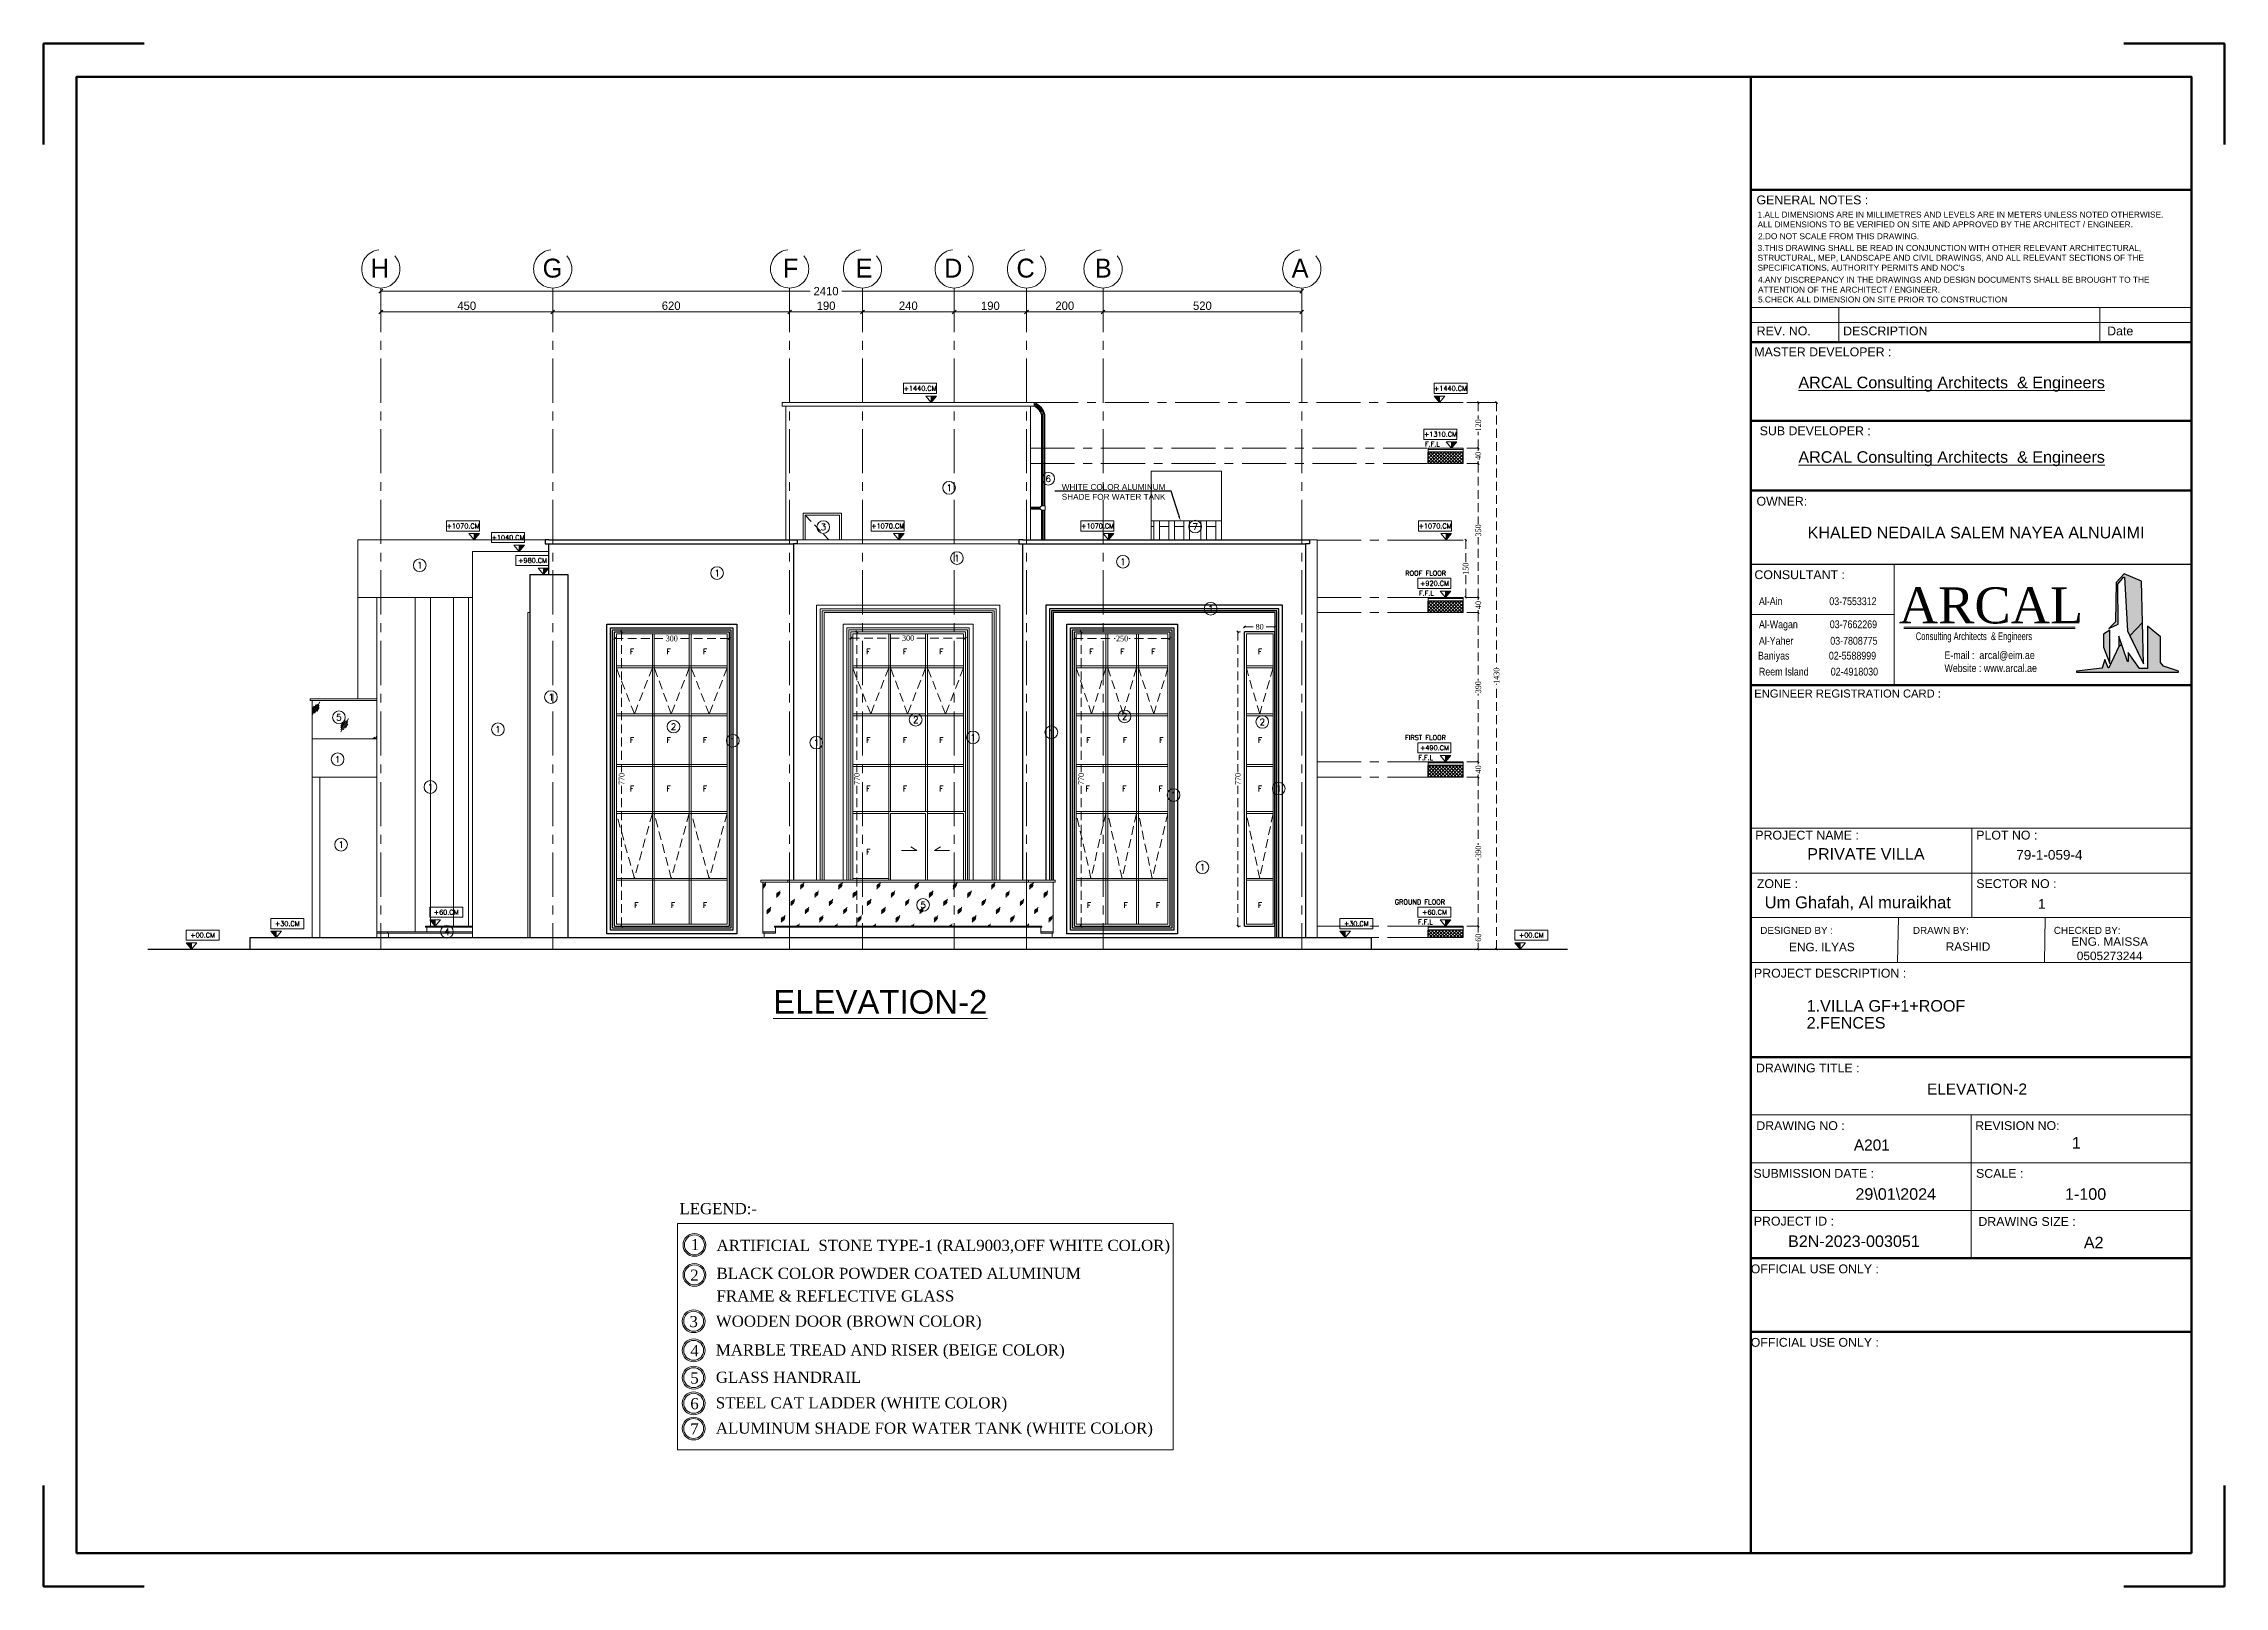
# Paper-space layout 'A201 ELEVATION-2' of a CAD drawing. Header units: inches. Extents: x -28.3 to 31.1, y -4.2 to 37.8.
# The model-space entities are those that its viewports show. They can reach past a viewport. Long polylines and large blocks are cut down to what shows.
import ezdxf
from ezdxf import colors
from ezdxf.entities.mleader import LeaderData, LeaderLine
from ezdxf.enums import TextEntityAlignment as Align
from ezdxf.math import Vec2, Vec3
from ezdxf.xclip import XClip

# ---------------------------------------------------------------- set-up
doc = ezdxf.new("R2010")
doc.units = ezdxf.units.IN
doc.header["$MEASUREMENT"] = 0
doc.header["$XCLIPFRAME"] = 2
doc.header["$PDMODE"] = 98
for name, pattern in [('CENTER', [2, 1.25, -0.25, 0.25, -0.25]), ('CENTERX2', [4, 2.5, -0.5, 0.5, -0.5]), ('DASHED2', [0.375, 0.25, -0.125])]:
    doc.linetypes.add(name, pattern=pattern)
doc.layers.get('0').update_dxf_attribs({"lineweight": 5})
doc.layers.get('Defpoints').update_dxf_attribs({"lineweight": 5})
for name, color, linetype, lineweight in [('A-ELEV DOOR', 30, 'Continuous', 9), ('A-ELEVATION TAG', 230, 'Continuous', 5), ('A-FIN TAG', 1, 'Continuous', 9), ('A-FINISHING', 2, 'Continuous', 5), ('A-LEVEL TEXT', 3, 'Continuous', 5), ('A-text', 111, 'Continuous', 5), ('A-WINDOW NO.Tag.', 6, 'Continuous', 0), ('AXIS DIMENSION', 8, 'Continuous', 5), ('BORDER A2', 7, 'Continuous', 50), ('dim', 1, 'Continuous', 9), ('ELEVATION 00', 7, 'Continuous', 30), ('ELEVATION 01', 4, 'Continuous', 25), ('ELEVATION 02', 3, 'Continuous', 18), ('ELEVATION 03', 2, 'Continuous', 13), ('ELEVATION 04', 1, 'Continuous', 9), ('ELEVATION WINDOW', 5, 'Continuous', 5), ('ELEVATION05', 15, 'Continuous', 9), ('HANDRAIL', 31, 'Continuous', 5), ('HATCH', 15, 'Continuous', 0), ('IN LINE', 7, 'Continuous', 0), ('INSERT TEXT', 1, 'Continuous', 0), ('K', 12, 'Continuous', 15), ('LADER', 7, 'Continuous', 0), ('LEVEL SYMBOL', 8, 'Continuous', 5), ('LEVELS', 251, 'Continuous', 5), ('ROOMS DIMENSION', 3, 'Continuous', 5), ('STAIR', 1, 'Continuous', 5), ('TEXT', 255, 'Continuous', 5), ('TEXT2', 7, 'Continuous', 0), ('WALL PROPOSED', 7, 'Continuous', 30)]:
    doc.layers.add(name, color=color, linetype=linetype, lineweight=lineweight)
doc.layers.add('AXIES', color=7, linetype='CENTER', lineweight=0, true_color=0x949596)
doc.styles.add('002-F.FLOOR PLAN$0$xref plans$0$ATTRIBUTE', font='BKANT.TTF')
doc.styles.add('A0$0$002-F.FLOOR PLAN$0$xref plans$0$ATTRIBUTE', font='BKANT.TTF')
doc.styles.add('Arcan Template Sheet A1$0$banda$0$BANDA AD-0705$0$ZFP', font='swiss.ttf')
doc.styles.add('Arial', font='arial.ttf')
doc.styles.add('ATT', font='swissc.ttf')
doc.styles.add('BORDER', font='times.ttf', dxfattribs={"height": 0.2})
doc.styles.add('COMP', font='complex_.ttf')
doc.styles.add('MAIN', font='')
doc.styles.add('ROMANS', font='romans.shx', dxfattribs={"width": 0.7})
doc.styles.add('ST', font='times.ttf', dxfattribs={"width": 0.8})
doc.styles.get("Standard").update_dxf_attribs({"font": 'arial.ttf'})
doc.styles.add('TEXTN', font='arial.ttf', dxfattribs={"height": 0.2})
doc.styles.add('TEXTS', font='arial.ttf', dxfattribs={"width": 0.8})
doc.styles.get('MAIN').set_extended_font_data('Shonar Bangla')
doc.dimstyles.new('MFS-AXIS', dxfattribs={"dimtxt": 0.22, "dimasz": 0.1, "dimexe": 0, "dimexo": 0.15, "dimgap": 0.05, "dimtad": 1, "dimdec": 0, "dimlfac": 100, "dimzin": 0, "dimdsep": 46, "dimtxsty": 'MAIN', "dimblk": 'OBLIQUE', "dimcen": 0.09, "dimclrd": 1, "dimclre": 1, "dimclrt": 2, "dimadec": 0, "dimazin": 0, "dimtfac": 1, "dimtdec": 0, "dimtix": 1, "dimtofl": 0, "dimtmove": 2, "dimatfit": 3, "dimldrblk": 'OBLIQUE', "dimfxl": 0.05, "dimfxlon": 1, "dimtolj": 1, "dimtzin": 0, "dimlwd": -1, "dimarcsym": 1})
doc.dimstyles.new('RASH PLAN', dxfattribs={"dimtxt": 0.15, "dimasz": 0.05, "dimexe": 0, "dimexo": 0.1, "dimgap": 0.05, "dimtad": 0, "dimdec": 0, "dimlfac": 100, "dimzin": 0, "dimdsep": 46, "dimtxsty": 'ST', "dimblk": 'OBLIQUE', "dimcen": 0.09, "dimclrd": 200, "dimclre": 6, "dimclrt": 1, "dimadec": 0, "dimazin": 0, "dimtfac": 1, "dimtdec": 0, "dimtmove": 1, "dimatfit": 3, "dimldrblk": 'OBLIQUE', "dimfxl": 0, "dimtolj": 1, "dimtzin": 0, "dimlwd": -1, "dimlwe": -1, "dimarcsym": 0})

psp = doc.layouts.new('A201 ELEVATION-2')

# ---------------------------------------------------------------- texts
at = {"layer": 'INSERT TEXT', "style": 'Arial'}
psp.add_text('ELEVATION-2', height=0.3, dxfattribs=at).set_placement((24.38, 9.383), align=Align.MIDDLE_CENTER)
psp.add_text('A201', height=0.3, dxfattribs=at).set_placement((21.026, 7.709))

msp = doc.modelspace()

# ---------------------------------------------------------------- texts
at = {"color": 3, "style": 'COMP'}
for p in [(356.522, 21.659, -0.238), (357.482, 21.659, -0.238), (358.434, 21.659, -0.238), (362.707, 21.659, -0.238), (363.666, 21.659, -0.238), (364.618, 21.659, -0.238), (368.541, 21.659, -0.238), (369.357, 21.659, -0.238), (370.169, 21.659, -0.238), (372.957, 21.659, -0.238), (356.522, 19.342, -0.238), (357.482, 19.342, -0.238), (358.434, 19.342, -0.238), (362.707, 19.342, -0.238), (363.666, 19.342, -0.238), (364.618, 19.342, -0.238), (368.461, 19.342, -0.238), (369.421, 19.342, -0.238), (370.373, 19.342, -0.238), (372.957, 19.342, -0.238), (356.522, 18.07, -0.238), (357.482, 18.07, -0.238), (358.434, 18.07, -0.238), (362.707, 18.07, -0.238), (363.666, 18.07, -0.238), (364.618, 18.07, -0.238), (368.445, 18.07, -0.238), (369.405, 18.07, -0.238), (370.357, 18.07, -0.238), (372.957, 18.07, -0.238), (362.707, 16.415, -0.238), (356.635, 15.022, -0.238), (357.595, 15.022, -0.238), (358.434, 15.022, -0.238), (368.486, 15.022, -0.238), (369.446, 15.022, -0.238), (370.285, 15.022, -0.238), (372.957, 15.022, -0.238)]:
    msp.add_attdef('F', text='0', height=0.141, dxfattribs=at).set_placement(p, align=Align.MIDDLE)
at = {"layer": 'A-ELEVATION TAG', "style": 'Arial'}
msp.add_text('%%UELEVATION-2', height=0.61699, dxfattribs=at).set_placement((360.219, 12.184))
at = {"layer": 'AXIES', "linetype": 'CENTERX2', "style": 'A0$0$002-F.FLOOR PLAN$0$xref plans$0$ATTRIBUTE'}
for s, p in [('H', (349.686, 31.438)), ('G', (354.185, 31.438)), ('F', (360.473, 31.438)), ('E', (362.376, 31.438)), ('D', (364.691, 31.438)), ('C', (366.585, 31.438)), ('B', (368.637, 31.438)), ('A', (373.786, 31.438))]:
    msp.add_text(s, height=0.495, dxfattribs=at).set_placement(p)
at = {"layer": 'TEXT2', "style": 'BORDER'}
for s, height, p in [('LEGEND:-', 0.2913, (357.767, 6.941)), ('1', 0.291, (358.062, 6.001)), ('ARTIFICIAL  STONE TYPE-1 (RAL9003,OFF WHITE COLOR)', 0.29127, (358.737, 5.98)), ('2', 0.291, (358.048, 5.201)), ('BLACK COLOR POWDER COATED ALUMINUM', 0.29127, (358.737, 5.248)), ('FRAME & REFLECTIVE GLASS', 0.29127, (358.737, 4.657)), ('3', 0.291, (358.028, 3.988)), ('WOODEN DOOR (BROWN COLOR)', 0.29127, (358.718, 3.998)), ('4', 0.291, (358.05, 3.226)), ('MARBLE TREAD AND RISER (BEIGE COLOR)', 0.29127, (358.718, 3.245)), ('5', 0.291, (358.05, 2.511)), ('GLASS HANDRAIL', 0.29127, (358.718, 2.53)), ('6', 0.291, (358.05, 1.841)), ('STEEL CAT LADDER (WHITE COLOR)', 0.29127, (358.718, 1.861)), ('7', 0.291, (358.05, 1.181)), ('ALUMINUM SHADE FOR WATER TANK (WHITE COLOR)', 0.29127, (358.718, 1.2))]:
    msp.add_text(s, height=height, dxfattribs=at).set_placement(p)

# ---------------------------------------------------------------- blocks, each defined once
blk = doc.blocks.new('dfgdfgdbgdeg')
at = {"layer": 'K', "lineweight": -3, "true_color": 0x991b1e}
h = blk.add_hatch(color=244, dxfattribs=at)
h.paths.add_polyline_path([(-376.229, -98.757), (-376.699, -98.562), (-376.92, -98.796), (-376.942, -99.863), (-377.123, -100.048), (-376.867, -99.93), (-376.87, -98.841), (-376.721, -98.651), (-376.693, -98.651), (-376.61, -100.111), (-376.545, -100.244), (-376.202, -99.882)])
h.paths.add_polyline_path([(-376.849, -100.254), (-376.849, -100.538), (-376.773, -100.478)])
h.paths.add_polyline_path([(-377.089, -100.094), (-377.262, -100.204), (-377.262, -100.557), (-377.089, -101.005)])
at = {"layer": 'K', "lineweight": -3}
h = blk.add_hatch(color=7, dxfattribs=at)
h.paths.add_polyline_path([(-375.709, -100.272), (-376.065, -99.988), (-376.065, -101.135), (-376.281, -101.135), (-376.592, -100.699), (-376.592, -100.945), (-376.613, -100.945), (-376.773, -100.478), (-376.849, -100.538), (-377.123, -101.123), (-377.141, -101.123), (-377.227, -100.888), (-377.301, -101.126), (-378.003, -101.21), (-378.003, -101.24), (-375.218, -101.24), (-375.218, -101.211), (-375.635, -101.07), (-375.709, -100.972)])
h.paths.add_polyline_path([(-376.175, -101.008), (-376.202, -99.882), (-376.545, -100.244)])
at = {"color": 7, "lineweight": 30, "true_color": 0xffffff}
for points in [[(-376.229, -98.757), (-376.699, -98.562), (-376.92, -98.796), (-376.942, -99.863), (-377.123, -100.048), (-376.867, -99.93), (-376.87, -98.841), (-376.721, -98.651), (-376.693, -98.651), (-376.61, -100.111), (-376.545, -100.244), (-376.202, -99.882), (-376.229, -98.757)], [(-377.089, -100.094), (-377.262, -100.204), (-377.262, -100.557), (-377.089, -101.005), (-377.089, -100.094)], [(-376.849, -100.254), (-376.849, -100.538), (-376.773, -100.478), (-376.849, -100.254)], [(-376.175, -101.008), (-376.202, -99.882), (-376.545, -100.244), (-376.175, -101.008)]]:
    blk.add_lwpolyline(points, close=True, dxfattribs=at)
at = {"color": 7, "true_color": 0xffffff}
blk.add_lwpolyline([(-375.709, -100.272), (-376.065, -99.988), (-376.065, -101.135), (-376.281, -101.135), (-376.592, -100.699), (-376.592, -100.945), (-376.613, -100.945), (-376.773, -100.478), (-376.849, -100.538), (-377.123, -101.123), (-377.141, -101.123), (-377.227, -100.888), (-377.301, -101.126), (-378.003, -101.21), (-378.003, -101.24), (-375.218, -101.24), (-375.218, -101.211), (-375.635, -101.07), (-375.709, -100.972), (-375.709, -100.272)], close=True, dxfattribs=at)
at = {"layer": 'K', "color": 7, "lineweight": -3}
for p, q in [((-376.92, -98.796), (-376.942, -99.863)), ((-376.867, -99.93), (-376.87, -98.841)), ((-376.693, -98.651), (-376.61, -100.111)), ((-376.175, -101.008), (-376.229, -98.757)), ((-377.089, -100.094), (-377.262, -100.204)), ((-377.262, -100.204), (-377.262, -100.557)), ((-376.942, -99.863), (-377.123, -100.048)), ((-377.123, -100.048), (-376.867, -99.93)), ((-377.089, -101.005), (-377.089, -100.094)), ((-376.613, -100.945), (-376.849, -100.254)), ((-376.849, -100.254), (-376.849, -100.538)), ((-376.61, -100.111), (-376.175, -101.008)), ((-376.545, -100.244), (-376.202, -99.882)), ((-375.709, -100.272), (-376.065, -99.988)), ((-376.065, -99.988), (-376.065, -101.135)), ((-375.709, -100.972), (-375.709, -100.272)), ((-377.227, -100.888), (-377.301, -101.126)), ((-377.262, -100.557), (-377.089, -101.005)), ((-377.141, -101.123), (-377.227, -100.888)), ((-376.849, -100.538), (-377.123, -101.123)), ((-376.849, -100.538), (-376.773, -100.478)), ((-376.592, -100.945), (-376.613, -100.945)), ((-376.281, -101.135), (-376.592, -100.699)), ((-376.592, -100.699), (-376.592, -100.945)), ((-375.635, -101.07), (-375.709, -100.972)), ((-377.301, -101.126), (-378.003, -101.21)), ((-378.003, -101.24), (-375.218, -101.24)), ((-377.123, -101.123), (-377.141, -101.123)), ((-376.065, -101.135), (-376.281, -101.135)), ((-375.218, -101.211), (-375.635, -101.07))]:
    blk.add_line(p, q, dxfattribs=at)
blk = doc.blocks.new('A2-SHEET')
for p, q in [((50.406, 27.832), (50.406, 24.532)), ((46.5, 26.459), (50.406, 26.459)), ((50.671, 26.115), (55.339, 26.115)), ((50.671, 26.075), (55.339, 26.075))]:
    blk.add_line(p, q)
at = {"layer": 'BORDER A2'}
for p, q in [((46.5, 38.016), (58.5, 38.016)), ((46.5, 33.877), (58.496, 33.877)), ((46.504, 31.728), (58.5, 31.728)), ((58.5, 29.832), (46.5, 29.832)), ((46.5, 24.532), (58.5, 24.532)), ((46.5, 14.403), (58.5, 14.403)), ((46.5, 8.933), (58.5, 8.933)), ((46.5, 6.933), (58.5, 6.933))]:
    blk.add_line(p, q, dxfattribs=at)
at = {"layer": 'BORDER A2', "lineweight": -3}
blk.add_line((46.5, 24.532), (58.5, 24.532), dxfattribs=at)
at = {"layer": 'BORDER A2'}
for points in [[(2.743, 42), (0, 42), (0, 39.257)], [(56.657, 42), (59.4, 42), (59.4, 39.257)], [(2.743, 0), (0, 0), (0, 2.743)], [(56.657, 0), (59.4, 0), (59.4, 2.743)]]:
    blk.add_lwpolyline(points, dxfattribs=at)
for points in [[(0.9, 0.9), (46.5, 0.9), (46.5, 41.1), (0.9, 41.1)], [(58.5, 0.9), (58.5, 41.1), (46.5, 41.1), (46.5, 0.9)]]:
    blk.add_lwpolyline(points, close=True, dxfattribs=at)
at = {"layer": 'IN LINE'}
for p, q in [((58.496, 34.818), (46.5, 34.818)), ((48.902, 33.877), (48.902, 34.818)), ((56.004, 33.877), (56.004, 34.818)), ((58.496, 34.408), (46.5, 34.408)), ((46.5, 27.832), (58.5, 27.832)), ((46.52, 20.645), (58.5, 20.645)), ((52.52, 20.645), (52.52, 18.206)), ((46.52, 19.42), (58.52, 19.42)), ((46.52, 18.206), (58.52, 18.206)), ((50.5, 16.984), (50.52, 18.206)), ((54.5, 16.984), (54.52, 18.206)), ((46.5, 16.984), (58.5, 16.984)), ((46.5, 12.833), (58.5, 12.833)), ((52.5, 12.833), (52.5, 8.933)), ((46.5, 11.533), (58.5, 11.533)), ((46.5, 10.233), (58.5, 10.233)), ((46.5, 8.933), (58.5, 8.933))]:
    blk.add_line(p, q, dxfattribs=at)
at = {"layer": 'IN LINE', "lineweight": -3}
blk.add_line((46.5, 27.832), (58.5, 27.832), dxfattribs=at)
at = {"layer": 'K', "lineweight": -3}
blk.add_line((55.369, 24.914), (55.369, 24.884), dxfattribs=at)
blk.add_blockref('dfgdfgdbgdeg', (433.372, 126.125))
at = {"color": 3, "attachment_point": 1, "style": 'Arial'}
for s, insert, char_height, width in [('1.ALL DIMENSIONS ARE IN MILLIMETRES AND LEVELS ARE IN METERS UNLESS NOTED OTHERWISE. ALL DIMENSIONS TO BE VERIFIED ON SITE AND APPROVED BY THE ARCHITECT / ENGINEER.', (46.685, 37.428), 0.161637, 11.35191), ('2.DO NOT SCALE FROM THIS DRAWING.', (46.697, 36.838), 0.16164, 5.30091), ("3.THIS DRAWING SHALL BE READ IN CONJUNCTION WITH OTHER RELEVANT ARCHITECTURAL, STRUCTURAL, MEP, LANDSCAPE AND CIVIL DRAWINGS, AND ALL RELEVANT SECTIONS OF THE SPECIFICATIONS, AUTHORITY PERMITS AND NOC's", (46.685, 36.52), 0.161637, 11.9682), ('4.ANY DISCREPANCY IN THE DRAWINGS AND DESIGN DOCUMENTS SHALL BE BROUGHT TO THE ATTENTION OF THE ARCHITECT / ENGINEER.', (46.697, 35.652), 0.161637, 11.70068), ('5.CHECK ALL DIMENSION ON SITE PRIOR TO CONSTRUCTION', (46.697, 35.115), 0.16164, 8.0402)]:
    blk.add_mtext(s, dxfattribs=dict(at, insert=insert, char_height=char_height, width=width))
at = {"layer": 'INSERT TEXT', "style": 'Arial'}
for p in [(47.797, 32.619), (47.797, 30.589)]:
    blk.add_text('%%UARCAL Consulting Architects  & Engineers', height=0.3144, dxfattribs=at).set_placement(p)
for s, height, p in [('KHALED NEDAILA SALEM NAYEA ALNUAIMI', 0.3144, (52.636, 28.688)), ('PRIVATE VILLA', 0.3144, (49.637, 19.94)), ('79-1-059-4', 0.2642, (54.634, 19.915)), ('Um Ghafah, Al muraikhat', 0.32358, (49.414, 18.622)), ('1', 0.264, (54.427, 18.579)), ('ENG. ILYAS', 0.2304, (48.437, 17.406)), ('RASHID', 0.2304, (52.417, 17.419)), ('ENG. MAISSA', 0.2304, (56.275, 17.555)), ('0505273244', 0.2304, (56.275, 17.165)), ('1.VILLA GF+1+ROOF', 0.3144, (50.182, 15.804)), ('1', 0.314, (55.366, 12.074)), ('29\\01\\2024', 0.3144, (50.448, 10.681)), ('1-100', 0.3144, (55.619, 10.681)), ('B2N-2023-003051', 0.3144, (49.309, 9.397)), ('A2', 0.3144, (55.84, 9.361))]:
    blk.add_text(s, height=height, dxfattribs=at).set_placement(p, align=Align.MIDDLE_CENTER)
blk.add_text('2.FENCES', height=0.3144, dxfattribs=at).set_placement((48.022, 15.343), align=Align.MIDDLE_LEFT)
at = {"layer": 'K', "lineweight": -3}
for s, insert, char_height, width, attachment_point, style in [('{\\C256;Al-Ain  \\C7;                 03-7553312}', (46.722, 26.925), 0.21048, 4.81931, 1, 'ATT'), ('{\\fGeorgia|b0|i0|c178|p18;\\C244;\\c1973145;ARCAL}', (53.043, 26.7), 0.98091, 12.59545, 5, '002-F.FLOOR PLAN$0$xref plans$0$ATTRIBUTE'), ('{\\fArial|b0|i0|c0|p34;\\C7;Consulting Architects  & Engineers}', (50.994, 25.972), 0.21048, 5.12665, 1, 'ROMANS'), ('{\\C244;\\c1973145;E-mail :  a\\fArial|b0|i0|c178|p34;r\\fSwis721 Cn BT|b0|i0|c178|p34;cal@eim.ae                       \\PWebsite : www.arcal.ae}', (51.775, 25.456), 0.210481, 7.95446, 1, 'ATT')]:
    blk.add_mtext(s, dxfattribs=dict(at, insert=insert, char_height=char_height, width=width, attachment_point=attachment_point, style=style))
at = {"layer": 'K', "color": 7, "lineweight": -3, "char_height": 0.21048, "width": 4.81931, "attachment_point": 1, "style": 'ATT'}
for s, insert in [('\\pxr1.02589;{\\C7;Al-Wagan             03-7662269}', (46.722, 26.296)), ('{\\C7;Al-Yaher               03-7808775}', (46.722, 25.848)), ('{\\C0;Baniyas \\C1;               \\C7;02-5588999}', (46.696, 25.443)), ('{\\C7;Reem Island         02-4918030}', (46.722, 25.008))]:
    blk.add_mtext(s, dxfattribs=dict(at, insert=insert))
at = {"layer": 'TEXT', "style": 'Arial'}
for s, height, p in [('GENERAL NOTES :', 0.2406, (48.178, 37.745)), ('REV. NO.', 0.2406, (47.397, 34.178)), ('DESCRIPTION', 0.2406, (50.164, 34.178)), ('Date', 0.2406, (56.563, 34.178)), ('MASTER DEVELOPER :', 0.2406, (48.464, 33.609)), ('SUB DEVELOPER :', 0.2406, (48.256, 31.46)), ('OWNER:', 0.2406, (47.347, 29.542)), ('ENGINEER REGISTRATION CARD :', 0.21836, (49.136, 24.307)), ('PROJECT NAME :', 0.2406, (48.033, 20.452)), ('PLOT NO :', 0.2406, (53.473, 20.452)), ('ZONE :', 0.2406, (47.226, 19.131)), ('SECTOR NO :', 0.2406, (53.735, 19.131)), ('DESIGNED BY :', 0.192, (47.749, 17.859)), ('DRAWN BY: ', 0.192, (51.714, 17.859)), ('CHECKED BY: ', 0.192, (55.701, 17.859)), ('PROJECT DESCRIPTION :', 0.2406, (48.66, 16.694)), ('DRAWING TITLE :', 0.2406, (48.051, 14.113)), ('DRAWING NO :', 0.2406, (47.854, 12.543)), ('REVISION NO:', 0.2406, (53.762, 12.543)), ('SUBMISSION DATE :', 0.2406, (48.215, 11.243)), ('SCALE :', 0.2406, (53.28, 11.243)), ('PROJECT ID :', 0.2406, (47.674, 9.943)), ('DRAWING SIZE :', 0.2406, (54.026, 9.933)), ('OFFICIAL USE ONLY :', 0.2406, (48.244, 8.643)), ('OFFICIAL USE ONLY :', 0.2406, (48.244, 6.643))]:
    blk.add_text(s, height=height, dxfattribs=at).set_placement(p, align=Align.MIDDLE_CENTER)
at = {"layer": 'TEXT', "lineweight": -3, "style": 'Arcan Template Sheet A1$0$banda$0$BANDA AD-0705$0$ZFP'}
blk.add_text('CONSULTANT :', height=0.2406, dxfattribs=at).set_placement((47.832, 27.542), align=Align.MIDDLE_CENTER)
blk = doc.blocks.new('_Oblique')
at = {"color": 0, "lineweight": -2}
blk.add_line((-0.5, -0.5), (0.5, 0.5), dxfattribs=at)
blk = doc.blocks.new('*D84')
at = {"layer": 'Defpoints', "color": 0, "transparency": 16777216}
for p in [(378.27, 18.774, 1890.58), (378.27, 18.374, 1890.818), (378.67, 18.774)]:
    blk.add_point(p, dxfattribs=at)
at = {"layer": 'ROOMS DIMENSION', "color": 3, "transparency": 16777216}
for p, q in [((378.37, 18.774), (378.67, 18.774)), ((378.37, 18.374), (378.67, 18.374))]:
    blk.add_line(p, q, dxfattribs=at)
at = {"layer": 'ROOMS DIMENSION', "color": 3, "linetype": 'DASHED2', "transparency": 16777216}
for p, q in [((378.67, 18.774), (378.67, 18.708)), ((378.67, 18.374), (378.67, 18.44))]:
    blk.add_line(p, q, dxfattribs=at)
at = {"layer": 'ROOMS DIMENSION', "color": 3, "transparency": 16777216, "xscale": 0.05, "yscale": 0.05, "zscale": 0.05}
for p, rotation in [((378.67, 18.774), 90), ((378.67, 18.374), 270)]:
    blk.add_blockref('_Oblique', p, dxfattribs=dict(at, rotation=rotation))
at = {"layer": 'ROOMS DIMENSION', "color": 3, "transparency": 16777216, "insert": (378.67, 18.574), "char_height": 0.15, "attachment_point": 5, "rotation": 90, "style": 'ST'}
blk.add_mtext('\\A1;40', dxfattribs=at)
blk = doc.blocks.new('*D85')
at = {"layer": 'Defpoints', "color": 0, "transparency": 16777216}
for p in [(378.27, 14.474, 4307.863), (378.67, 14.474), (378.27, 13.874)]:
    blk.add_point(p, dxfattribs=at)
at = {"layer": 'ROOMS DIMENSION', "color": 3, "transparency": 16777216}
for p, q in [((378.37, 14.474), (378.67, 14.474)), ((378.37, 13.874), (378.67, 13.874))]:
    blk.add_line(p, q, dxfattribs=at)
at = {"layer": 'ROOMS DIMENSION', "color": 3, "linetype": 'DASHED2', "transparency": 16777216}
for p, q in [((378.67, 14.474), (378.67, 14.306)), ((378.67, 13.874), (378.67, 14.042))]:
    blk.add_line(p, q, dxfattribs=at)
at = {"layer": 'ROOMS DIMENSION', "color": 3, "transparency": 16777216, "xscale": 0.05, "yscale": 0.05, "zscale": 0.05}
for p, rotation in [((378.67, 14.474), 90), ((378.67, 13.874), 270)]:
    blk.add_blockref('_Oblique', p, dxfattribs=dict(at, rotation=rotation))
at = {"layer": 'ROOMS DIMENSION', "color": 3, "transparency": 16777216, "insert": (378.67, 14.174), "char_height": 0.15, "attachment_point": 5, "rotation": 90, "style": 'ST'}
blk.add_mtext('\\A1;60', dxfattribs=at)
blk = doc.blocks.new('*D86')
at = {"layer": 'Defpoints', "color": 0, "transparency": 16777216}
for p in [(378.27, 18.374, -0.002), (378.67, 18.374), (378.27, 14.474)]:
    blk.add_point(p, dxfattribs=at)
at = {"layer": 'ROOMS DIMENSION', "color": 3, "transparency": 16777216}
for p, q in [((378.37, 18.374), (378.67, 18.374)), ((378.37, 14.474), (378.67, 14.474))]:
    blk.add_line(p, q, dxfattribs=at)
at = {"layer": 'ROOMS DIMENSION', "color": 3, "linetype": 'DASHED2', "transparency": 16777216}
for p, q in [((378.67, 18.374), (378.67, 16.6)), ((378.67, 14.474), (378.67, 16.248))]:
    blk.add_line(p, q, dxfattribs=at)
at = {"layer": 'ROOMS DIMENSION', "color": 3, "transparency": 16777216, "xscale": 0.05, "yscale": 0.05, "zscale": 0.05}
for p, rotation in [((378.67, 18.374), 90), ((378.67, 14.474), 270)]:
    blk.add_blockref('_Oblique', p, dxfattribs=dict(at, rotation=rotation))
at = {"layer": 'ROOMS DIMENSION', "color": 3, "transparency": 16777216, "insert": (378.67, 16.424), "char_height": 0.15, "attachment_point": 5, "rotation": 90, "style": 'ST'}
blk.add_mtext('\\A1;390', dxfattribs=at)
blk = doc.blocks.new('*D87')
at = {"layer": 'Defpoints', "color": 0, "transparency": 16777216}
for p in [(378.27, 22.674, 0.475), (378.67, 22.674), (378.27, 18.774)]:
    blk.add_point(p, dxfattribs=at)
at = {"layer": 'ROOMS DIMENSION', "color": 3, "transparency": 16777216}
for p, q in [((378.37, 22.674), (378.67, 22.674)), ((378.37, 18.774), (378.67, 18.774))]:
    blk.add_line(p, q, dxfattribs=at)
at = {"layer": 'ROOMS DIMENSION', "color": 3, "linetype": 'DASHED2', "transparency": 16777216}
for p, q in [((378.67, 22.674), (378.67, 20.9)), ((378.67, 18.774), (378.67, 20.548))]:
    blk.add_line(p, q, dxfattribs=at)
at = {"layer": 'ROOMS DIMENSION', "color": 3, "transparency": 16777216, "xscale": 0.05, "yscale": 0.05, "zscale": 0.05}
for p, rotation in [((378.67, 22.674), 90), ((378.67, 18.774), 270)]:
    blk.add_blockref('_Oblique', p, dxfattribs=dict(at, rotation=rotation))
at = {"layer": 'ROOMS DIMENSION', "color": 3, "transparency": 16777216, "insert": (378.67, 20.724), "char_height": 0.15, "attachment_point": 5, "rotation": 90, "style": 'ST'}
blk.add_mtext('\\A1;390', dxfattribs=at)
blk = doc.blocks.new('*D88')
at = {"layer": 'Defpoints', "color": 0, "transparency": 16777216}
for p in [(378.27, 23.074, 1890.58), (378.67, 23.074), (378.27, 22.674, 1890.818)]:
    blk.add_point(p, dxfattribs=at)
at = {"layer": 'ROOMS DIMENSION', "color": 3, "transparency": 16777216}
for p, q in [((378.37, 23.074), (378.67, 23.074)), ((378.37, 22.674), (378.67, 22.674))]:
    blk.add_line(p, q, dxfattribs=at)
at = {"layer": 'ROOMS DIMENSION', "color": 3, "linetype": 'DASHED2', "transparency": 16777216}
for p, q in [((378.67, 23.074), (378.67, 23.008)), ((378.67, 22.674), (378.67, 22.74))]:
    blk.add_line(p, q, dxfattribs=at)
at = {"layer": 'ROOMS DIMENSION', "color": 3, "transparency": 16777216, "xscale": 0.05, "yscale": 0.05, "zscale": 0.05}
for p, rotation in [((378.67, 23.074), 90), ((378.67, 22.674), 270)]:
    blk.add_blockref('_Oblique', p, dxfattribs=dict(at, rotation=rotation))
at = {"layer": 'ROOMS DIMENSION', "color": 3, "transparency": 16777216, "insert": (378.67, 22.874), "char_height": 0.15, "attachment_point": 5, "rotation": 90, "style": 'ST'}
blk.add_mtext('\\A1;40', dxfattribs=at)
blk = doc.blocks.new('TAG-ELE-LVL')
at = {"layer": 'LEVEL SYMBOL'}
for p, q in [((-0.21, 0.35), (-0.21, 0.75)), ((-0.21, 0.75), (1.09, 0.75)), ((-0.21, 0.35), (1.09, 0.35)), ((0, 0), (0, 0.25)), ((1.09, 0.35), (1.09, 0.75))]:
    blk.add_line(p, q, dxfattribs=at)
blk.add_lwpolyline([(0, 0), (0.21, 0.25), (-0.21, 0.25)], close=True, dxfattribs=at)
blk.add_solid([(-0.21, 0.25), (0, 0), (0, 0.25)], dxfattribs=at)
at = {"layer": 'LEVEL SYMBOL', "style": 'TEXTN', "width": 0.75}
blk.add_attdef('-', (0.361, 0.07), '', height=0.175, dxfattribs=at)
at = {"layer": 'LEVELS', "color": 1, "style": 'TEXTS', "width": 0.75}
blk.add_attdef('FLOOR-NAME', text='', height=0.25, dxfattribs=at).set_placement((-0.21, 0.8), align=Align.BOTTOM_LEFT)
blk.add_attdef('LVL', text='', height=0.225, dxfattribs=at).set_placement((0.44, 0.55), align=Align.MIDDLE_CENTER)
blk = doc.blocks.new('*D89')
at = {"layer": 'Defpoints', "color": 0, "transparency": 16777216}
for p in [(378.27, 28.174, -2934.948), (379.146, 28.174), (378.27, 13.874, -7242.811)]:
    blk.add_point(p, dxfattribs=at)
at = {"layer": 'ROOMS DIMENSION', "color": 3, "transparency": 16777216}
for p, q in [((378.37, 28.174), (379.146, 28.174)), ((378.37, 13.874), (379.146, 13.874))]:
    blk.add_line(p, q, dxfattribs=at)
at = {"layer": 'ROOMS DIMENSION', "color": 3, "linetype": 'DASHED2', "transparency": 16777216}
for p, q in [((379.146, 28.174), (379.146, 21.238)), ((379.146, 13.874), (379.146, 20.81))]:
    blk.add_line(p, q, dxfattribs=at)
at = {"layer": 'ROOMS DIMENSION', "color": 3, "transparency": 16777216, "xscale": 0.05, "yscale": 0.05, "zscale": 0.05}
for p, rotation in [((379.146, 28.174), 90), ((379.146, 13.874), 270)]:
    blk.add_blockref('_Oblique', p, dxfattribs=dict(at, rotation=rotation))
at = {"layer": 'ROOMS DIMENSION', "color": 3, "transparency": 16777216, "insert": (379.146, 21.024), "char_height": 0.15, "attachment_point": 5, "rotation": 90, "style": 'ST'}
blk.add_mtext('\\A1;1430', dxfattribs=at)
blk = doc.blocks.new('*D90')
at = {"layer": 'Defpoints', "color": 0, "transparency": 16777216}
for p in [(378.27, 26.574), (378.67, 26.574), (378.27, 23.074, 2934.944)]:
    blk.add_point(p, dxfattribs=at)
at = {"layer": 'ROOMS DIMENSION', "color": 3, "transparency": 16777216}
for p, q in [((378.37, 26.574), (378.67, 26.574)), ((378.37, 23.074), (378.67, 23.074))]:
    blk.add_line(p, q, dxfattribs=at)
at = {"layer": 'ROOMS DIMENSION', "color": 3, "linetype": 'DASHED2', "transparency": 16777216}
for p, q in [((378.67, 26.574), (378.67, 25)), ((378.67, 23.074), (378.67, 24.648))]:
    blk.add_line(p, q, dxfattribs=at)
at = {"layer": 'ROOMS DIMENSION', "color": 3, "transparency": 16777216, "xscale": 0.05, "yscale": 0.05, "zscale": 0.05}
for p, rotation in [((378.67, 26.574), 90), ((378.67, 23.074), 270)]:
    blk.add_blockref('_Oblique', p, dxfattribs=dict(at, rotation=rotation))
at = {"layer": 'ROOMS DIMENSION', "color": 3, "transparency": 16777216, "insert": (378.67, 24.824), "char_height": 0.15, "attachment_point": 5, "rotation": 90, "style": 'ST'}
blk.add_mtext('\\A1;350', dxfattribs=at)
blk = doc.blocks.new('*D91')
at = {"layer": 'Defpoints', "color": 0, "transparency": 16777216}
for p in [(378.27, 26.974, 1890.58), (378.67, 26.974), (378.27, 26.574, 1890.818)]:
    blk.add_point(p, dxfattribs=at)
at = {"layer": 'ROOMS DIMENSION', "color": 3, "transparency": 16777216}
for p, q in [((378.37, 26.974), (378.67, 26.974)), ((378.37, 26.574), (378.67, 26.574))]:
    blk.add_line(p, q, dxfattribs=at)
at = {"layer": 'ROOMS DIMENSION', "color": 3, "linetype": 'DASHED2', "transparency": 16777216}
for p, q in [((378.67, 26.974), (378.67, 26.908)), ((378.67, 26.574), (378.67, 26.64))]:
    blk.add_line(p, q, dxfattribs=at)
at = {"layer": 'ROOMS DIMENSION', "color": 3, "transparency": 16777216, "xscale": 0.05, "yscale": 0.05, "zscale": 0.05}
for p, rotation in [((378.67, 26.974), 90), ((378.67, 26.574), 270)]:
    blk.add_blockref('_Oblique', p, dxfattribs=dict(at, rotation=rotation))
at = {"layer": 'ROOMS DIMENSION', "color": 3, "transparency": 16777216, "insert": (378.67, 26.774), "char_height": 0.15, "attachment_point": 5, "rotation": 90, "style": 'ST'}
blk.add_mtext('\\A1;40', dxfattribs=at)
blk = doc.blocks.new('*D92')
at = {"layer": 'Defpoints', "color": 0, "transparency": 16777216}
for p in [(378.27, 28.174), (378.67, 28.174), (378.27, 26.974, 2934.944)]:
    blk.add_point(p, dxfattribs=at)
at = {"layer": 'ROOMS DIMENSION', "color": 3, "transparency": 16777216}
for p, q in [((378.37, 28.174), (378.67, 28.174)), ((378.37, 26.974), (378.67, 26.974))]:
    blk.add_line(p, q, dxfattribs=at)
at = {"layer": 'ROOMS DIMENSION', "color": 3, "linetype": 'DASHED2', "transparency": 16777216}
for p, q in [((378.67, 28.174), (378.67, 27.743)), ((378.67, 26.974), (378.67, 27.405))]:
    blk.add_line(p, q, dxfattribs=at)
at = {"layer": 'ROOMS DIMENSION', "color": 3, "transparency": 16777216, "xscale": 0.05, "yscale": 0.05, "zscale": 0.05}
for p, rotation in [((378.67, 28.174), 90), ((378.67, 26.974), 270)]:
    blk.add_blockref('_Oblique', p, dxfattribs=dict(at, rotation=rotation))
at = {"layer": 'ROOMS DIMENSION', "color": 3, "transparency": 16777216, "insert": (378.67, 27.574), "char_height": 0.15, "attachment_point": 5, "rotation": 90, "style": 'ST'}
blk.add_mtext('\\A1;120', dxfattribs=at)
blk = doc.blocks.new('*D93')
at = {"layer": 'Defpoints', "color": 0, "transparency": 16777216}
for p in [(378.27, 24.574), (378.34, 24.574), (378.27, 23.074)]:
    blk.add_point(p, dxfattribs=at)
at = {"layer": 'ROOMS DIMENSION', "color": 3, "transparency": 16777216}
for p, q in [((378.37, 24.574), (378.34, 24.574)), ((378.37, 23.074), (378.34, 23.074))]:
    blk.add_line(p, q, dxfattribs=at)
at = {"layer": 'ROOMS DIMENSION', "color": 3, "linetype": 'DASHED2', "transparency": 16777216}
for p, q in [((378.34, 24.574), (378.34, 23.993)), ((378.34, 23.074), (378.34, 23.655))]:
    blk.add_line(p, q, dxfattribs=at)
at = {"layer": 'ROOMS DIMENSION', "color": 3, "transparency": 16777216, "xscale": 0.05, "yscale": 0.05, "zscale": 0.05}
for p, rotation in [((378.34, 24.574), 90), ((378.34, 23.074), 270)]:
    blk.add_blockref('_Oblique', p, dxfattribs=dict(at, rotation=rotation))
at = {"layer": 'ROOMS DIMENSION', "color": 3, "transparency": 16777216, "insert": (378.34, 23.824), "char_height": 0.15, "attachment_point": 5, "rotation": 90, "style": 'ST'}
blk.add_mtext('\\A1;150', dxfattribs=at)
blk = doc.blocks.new('*D845')
at = {"layer": 'Defpoints', "color": 0, "transparency": 16777216}
for p in [(356.065, 22.174), (356.065, 21.999), (359.064, 22.174)]:
    blk.add_point(p, dxfattribs=at)
at = {"layer": 'dim', "color": 6, "transparency": 16777216}
for p, q in [((356.065, 22.074), (356.065, 21.999)), ((359.064, 22.074), (359.064, 21.999))]:
    blk.add_line(p, q, dxfattribs=at)
at = {"layer": 'dim', "color": 200, "linetype": 'DASHED2', "transparency": 16777216}
for p, q in [((356.065, 21.999), (357.388, 21.999)), ((359.064, 21.999), (357.741, 21.999))]:
    blk.add_line(p, q, dxfattribs=at)
at = {"layer": 'dim', "color": 200, "transparency": 16777216, "xscale": 0.05, "yscale": 0.05, "zscale": 0.05, "rotation": 180}
blk.add_blockref('_Oblique', (356.065, 21.999), dxfattribs=at)
at = {"layer": 'dim', "color": 200, "transparency": 16777216, "xscale": 0.05, "yscale": 0.05, "zscale": 0.05}
blk.add_blockref('_Oblique', (359.064, 21.999), dxfattribs=at)
at = {"layer": 'dim', "color": 1, "transparency": 16777216, "insert": (357.565, 21.999), "char_height": 0.15, "attachment_point": 5, "style": 'ST'}
blk.add_mtext('\\A1;300', dxfattribs=at)
blk = doc.blocks.new('*D846')
at = {"layer": 'Defpoints', "color": 0, "transparency": 16777216}
for p in [(356.065, 22.174), (356.065, 14.474), (356.253, 14.474)]:
    blk.add_point(p, dxfattribs=at)
at = {"layer": 'dim', "color": 6, "transparency": 16777216}
for p, q in [((356.165, 22.174), (356.253, 22.174)), ((356.165, 14.474), (356.253, 14.474))]:
    blk.add_line(p, q, dxfattribs=at)
at = {"layer": 'dim', "color": 200, "linetype": 'DASHED2', "transparency": 16777216}
for p, q in [((356.253, 22.174), (356.253, 18.5)), ((356.253, 14.474), (356.253, 18.147))]:
    blk.add_line(p, q, dxfattribs=at)
at = {"layer": 'dim', "color": 200, "transparency": 16777216, "xscale": 0.05, "yscale": 0.05, "zscale": 0.05}
for p, rotation in [((356.253, 22.174), 90), ((356.253, 14.474), 270)]:
    blk.add_blockref('_Oblique', p, dxfattribs=dict(at, rotation=rotation))
at = {"layer": 'dim', "color": 1, "transparency": 16777216, "insert": (356.253, 18.324), "char_height": 0.15, "attachment_point": 5, "rotation": 90, "style": 'ST'}
blk.add_mtext('\\A1;770', dxfattribs=at)
blk = doc.blocks.new('*D847')
at = {"layer": 'Defpoints', "color": 0, "transparency": 16777216}
for p in [(362.249, 22.174), (362.249, 22.01), (365.249, 22.174)]:
    blk.add_point(p, dxfattribs=at)
at = {"layer": 'dim', "color": 6, "transparency": 16777216}
for p, q in [((362.249, 22.074), (362.249, 22.01)), ((365.249, 22.074), (365.249, 22.01))]:
    blk.add_line(p, q, dxfattribs=at)
at = {"layer": 'dim', "color": 200, "linetype": 'DASHED2', "transparency": 16777216}
for p, q in [((362.249, 22.01), (363.573, 22.01)), ((365.249, 22.01), (363.925, 22.01))]:
    blk.add_line(p, q, dxfattribs=at)
at = {"layer": 'dim', "color": 200, "transparency": 16777216, "xscale": 0.05, "yscale": 0.05, "zscale": 0.05, "rotation": 180}
blk.add_blockref('_Oblique', (362.249, 22.01), dxfattribs=at)
at = {"layer": 'dim', "color": 200, "transparency": 16777216, "xscale": 0.05, "yscale": 0.05, "zscale": 0.05}
blk.add_blockref('_Oblique', (365.249, 22.01), dxfattribs=at)
at = {"layer": 'dim', "color": 1, "transparency": 16777216, "insert": (363.749, 22.01), "char_height": 0.15, "attachment_point": 5, "style": 'ST'}
blk.add_mtext('\\A1;300', dxfattribs=at)
blk = doc.blocks.new('*D848')
at = {"layer": 'Defpoints', "color": 0, "transparency": 16777216}
for p in [(362.249, 22.174), (362.249, 14.474), (362.407, 14.474)]:
    blk.add_point(p, dxfattribs=at)
at = {"layer": 'dim', "color": 6, "transparency": 16777216}
for p, q in [((362.349, 22.174), (362.407, 22.174)), ((362.349, 14.474), (362.407, 14.474))]:
    blk.add_line(p, q, dxfattribs=at)
at = {"layer": 'dim', "color": 200, "linetype": 'DASHED2', "transparency": 16777216}
for p, q in [((362.407, 22.174), (362.407, 18.5)), ((362.407, 14.474), (362.407, 18.147))]:
    blk.add_line(p, q, dxfattribs=at)
at = {"layer": 'dim', "color": 200, "transparency": 16777216, "xscale": 0.05, "yscale": 0.05, "zscale": 0.05}
for p, rotation in [((362.407, 22.174), 90), ((362.407, 14.474), 270)]:
    blk.add_blockref('_Oblique', p, dxfattribs=dict(at, rotation=rotation))
at = {"layer": 'dim', "color": 1, "transparency": 16777216, "insert": (362.407, 18.324), "char_height": 0.15, "attachment_point": 5, "rotation": 90, "style": 'ST'}
blk.add_mtext('\\A1;770', dxfattribs=at)
blk = doc.blocks.new('*D849')
at = {"layer": 'Defpoints', "color": 0, "transparency": 16777216}
for p in [(368.099, 22.174), (370.599, 22.174), (370.599, 21.996)]:
    blk.add_point(p, dxfattribs=at)
at = {"layer": 'dim', "color": 6, "transparency": 16777216}
for p, q in [((368.099, 22.074), (368.099, 21.996)), ((370.599, 22.074), (370.599, 21.996))]:
    blk.add_line(p, q, dxfattribs=at)
at = {"layer": 'dim', "color": 200, "linetype": 'DASHED2', "transparency": 16777216}
for p, q in [((368.099, 21.996), (369.171, 21.996)), ((370.599, 21.996), (369.527, 21.996))]:
    blk.add_line(p, q, dxfattribs=at)
at = {"layer": 'dim', "color": 200, "transparency": 16777216, "xscale": 0.05, "yscale": 0.05, "zscale": 0.05, "rotation": 180}
blk.add_blockref('_Oblique', (368.099, 21.996), dxfattribs=at)
at = {"layer": 'dim', "color": 200, "transparency": 16777216, "xscale": 0.05, "yscale": 0.05, "zscale": 0.05}
blk.add_blockref('_Oblique', (370.599, 21.996), dxfattribs=at)
at = {"layer": 'dim', "color": 1, "transparency": 16777216, "insert": (369.349, 21.996), "char_height": 0.15, "attachment_point": 5, "style": 'ST'}
blk.add_mtext('\\A1;250', dxfattribs=at)
blk = doc.blocks.new('*D850')
at = {"layer": 'Defpoints', "color": 0, "transparency": 16777216}
for p in [(368.099, 22.174), (368.099, 14.474), (368.28, 14.474)]:
    blk.add_point(p, dxfattribs=at)
at = {"layer": 'dim', "color": 6, "transparency": 16777216}
for p, q in [((368.199, 22.174), (368.28, 22.174)), ((368.199, 14.474), (368.28, 14.474))]:
    blk.add_line(p, q, dxfattribs=at)
at = {"layer": 'dim', "color": 200, "linetype": 'DASHED2', "transparency": 16777216}
for p, q in [((368.28, 22.174), (368.28, 18.5)), ((368.28, 14.474), (368.28, 18.147))]:
    blk.add_line(p, q, dxfattribs=at)
at = {"layer": 'dim', "color": 200, "transparency": 16777216, "xscale": 0.05, "yscale": 0.05, "zscale": 0.05}
for p, rotation in [((368.28, 22.174), 90), ((368.28, 14.474), 270)]:
    blk.add_blockref('_Oblique', p, dxfattribs=dict(at, rotation=rotation))
at = {"layer": 'dim', "color": 1, "transparency": 16777216, "insert": (368.28, 18.324), "char_height": 0.15, "attachment_point": 5, "rotation": 90, "style": 'ST'}
blk.add_mtext('\\A1;770', dxfattribs=at)
blk = doc.blocks.new('*D851')
at = {"layer": 'Defpoints', "color": 0, "transparency": 16777216}
for p in [(372.55, 22.303), (372.55, 22.174), (373.349, 22.174)]:
    blk.add_point(p, dxfattribs=at)
at = {"layer": 'dim', "color": 6, "transparency": 16777216}
for p, q in [((372.55, 22.274), (372.55, 22.303)), ((373.349, 22.274), (373.349, 22.303))]:
    blk.add_line(p, q, dxfattribs=at)
at = {"layer": 'dim', "color": 200, "linetype": 'DASHED2', "transparency": 16777216}
for p, q in [((372.55, 22.303), (372.819, 22.303)), ((373.349, 22.303), (373.079, 22.303))]:
    blk.add_line(p, q, dxfattribs=at)
at = {"layer": 'dim', "color": 200, "transparency": 16777216, "xscale": 0.05, "yscale": 0.05, "zscale": 0.05, "rotation": 180}
blk.add_blockref('_Oblique', (372.55, 22.303), dxfattribs=at)
at = {"layer": 'dim', "color": 200, "transparency": 16777216, "xscale": 0.05, "yscale": 0.05, "zscale": 0.05}
blk.add_blockref('_Oblique', (373.349, 22.303), dxfattribs=at)
at = {"layer": 'dim', "color": 1, "transparency": 16777216, "insert": (372.949, 22.303), "char_height": 0.15, "attachment_point": 5, "style": 'ST'}
blk.add_mtext('\\A1;80', dxfattribs=at)
blk = doc.blocks.new('*D852')
at = {"layer": 'Defpoints', "color": 0, "transparency": 16777216}
for p in [(372.55, 22.174), (372.38, 14.474), (372.55, 14.474)]:
    blk.add_point(p, dxfattribs=at)
at = {"layer": 'dim', "color": 6, "transparency": 16777216}
for p, q in [((372.45, 22.174), (372.38, 22.174)), ((372.45, 14.474), (372.38, 14.474))]:
    blk.add_line(p, q, dxfattribs=at)
at = {"layer": 'dim', "color": 200, "linetype": 'DASHED2', "transparency": 16777216}
for p, q in [((372.38, 22.174), (372.38, 18.5)), ((372.38, 14.474), (372.38, 18.147))]:
    blk.add_line(p, q, dxfattribs=at)
at = {"layer": 'dim', "color": 200, "transparency": 16777216, "xscale": 0.05, "yscale": 0.05, "zscale": 0.05}
for p, rotation in [((372.38, 22.174), 90), ((372.38, 14.474), 270)]:
    blk.add_blockref('_Oblique', p, dxfattribs=dict(at, rotation=rotation))
at = {"layer": 'dim', "color": 1, "transparency": 16777216, "insert": (372.38, 18.324), "char_height": 0.15, "attachment_point": 5, "rotation": 90, "style": 'ST'}
blk.add_mtext('\\A1;770', dxfattribs=at)
blk = doc.blocks.new('FINISHING TAG')
at = {"color": 1}
blk.add_circle((0, 0), 295, dxfattribs=at)
at = {"color": 3, "style": 'COMP'}
blk.add_attdef('0', text='', height=250, dxfattribs=at).set_placement((4, -2), align=Align.MIDDLE)
blk = doc.blocks.new('A$C8d1bce7f')
at = {"layer": 'HATCH'}
for points in [[(-5.867, 1.85), (-5.867, 2), (-3.459, 2)], [(-5.867, 1.85), (-5.82, 1.85)], [(-5.82, 0), (-5.82, 2), (-5.67, 2), (-5.67, 0)], [(-5.67, 1.85), (-5.427, 1.85)], [(-5.427, 0), (-5.427, 2), (-5.277, 2), (-5.277, 0)], [(-5.277, 1.85), (-5.034, 1.85)], [(-5.034, 0), (-5.034, 2), (-4.884, 2), (-4.884, 0)], [(-4.884, 1.85), (-4.642, 1.85)], [(-4.642, 0), (-4.642, 2), (-4.492, 2), (-4.492, 0)], [(-4.492, 1.85), (-4.249, 1.85)], [(-4.249, 0), (-4.249, 2), (-4.099, 2), (-4.099, 0)], [(-4.099, 1.85), (-3.856, 1.85)], [(-3.856, 0), (-3.856, 2), (-3.706, 2), (-3.706, 0)], [(0.06, 1.85), (0.06, 2), (-3.706, 2)], [(-3.464, 1.85), (-3.706, 1.85)], [(-3.464, 1.85), (-3.7, 1.85)], [(-3.464, 0), (-3.464, 2), (-3.314, 2), (-3.314, 0)], [(-3.021, 1.85), (-3.314, 1.85)], [(-3.021, 0), (-3.021, 2), (-2.871, 2), (-2.871, 0)], [(-2.628, 1.85), (-2.871, 1.85)], [(-2.628, 0), (-2.628, 2), (-2.478, 2), (-2.478, 0)], [(-2.235, 1.85), (-2.478, 1.85)], [(-2.235, 0), (-2.235, 2), (-2.085, 2), (-2.085, 0)], [(-1.793, 1.85), (-2.085, 1.85)], [(-1.793, 0), (-1.793, 2), (-1.643, 2), (-1.643, 0)], [(-1.4, 1.85), (-1.643, 1.85)], [(-1.4, 0), (-1.4, 2), (-1.25, 2), (-1.25, 0)], [(-0.957, 1.85), (-1.25, 1.85)], [(-0.957, 0), (-0.957, 2), (-0.807, 2), (-0.807, 0)], [(-0.515, 1.85), (-0.807, 1.85)], [(-0.515, 0), (-0.515, 2), (-0.365, 2), (-0.365, 0)], [(-0.15, 1.85), (-0.365, 1.85)], [(-0.15, 0), (-0.15, 2), (0, 2), (0, 0)], [(0.06, 1.85), (0, 1.85)]]:
    blk.add_lwpolyline(points, dxfattribs=at)
blk = doc.blocks.new('*D1039')
at = {"layer": 'AXIS DIMENSION', "color": 1, "linetype": 'Continuous', "lineweight": -2, "transparency": 16777216}
for p, q in [((368.85, 30.59), (368.85, 30.54)), ((374.05, 30.59), (374.05, 30.54))]:
    blk.add_line(p, q, dxfattribs=at)
at = {"layer": 'AXIS DIMENSION', "color": 17, "linetype": 'Continuous', "transparency": 16777216}
blk.add_line((374.05, 30.54), (368.85, 30.54), dxfattribs=at)
at = {"layer": 'Defpoints', "color": 0, "transparency": 16777216}
for p in [(368.85, 31.165), (374.05, 31.018), (368.85, 30.54)]:
    blk.add_point(p, dxfattribs=at)
at = {"layer": 'AXIS DIMENSION', "color": 17, "transparency": 16777216, "xscale": 0.1, "yscale": 0.1, "zscale": 0.1, "rotation": 180}
blk.add_blockref('_Oblique', (368.85, 30.54), dxfattribs=at)
at = {"layer": 'AXIS DIMENSION', "color": 17, "transparency": 16777216, "xscale": 0.1, "yscale": 0.1, "zscale": 0.1}
blk.add_blockref('_Oblique', (374.05, 30.54), dxfattribs=at)
at = {"layer": 'AXIS DIMENSION', "color": 3, "transparency": 16777216, "insert": (371.45, 30.7), "char_height": 0.22, "attachment_point": 5, "style": 'MAIN'}
blk.add_mtext('\\A1;520', dxfattribs=at)
blk = doc.blocks.new('*D1040')
at = {"layer": 'AXIS DIMENSION', "color": 17, "linetype": 'Continuous', "transparency": 16777216}
blk.add_line((368.85, 30.54), (366.849, 30.54), dxfattribs=at)
at = {"layer": 'AXIS DIMENSION', "color": 1, "linetype": 'Continuous', "lineweight": -2, "transparency": 16777216}
blk.add_line((368.85, 30.59), (368.85, 30.54), dxfattribs=at)
at = {"layer": 'Defpoints', "color": 0, "transparency": 16777216}
for p in [(368.85, 31.165), (366.849, 30.54), (366.849, 30.54)]:
    blk.add_point(p, dxfattribs=at)
at = {"layer": 'AXIS DIMENSION', "color": 17, "transparency": 16777216, "xscale": 0.1, "yscale": 0.1, "zscale": 0.1, "rotation": 180}
blk.add_blockref('_Oblique', (366.849, 30.54), dxfattribs=at)
at = {"layer": 'AXIS DIMENSION', "color": 17, "transparency": 16777216, "xscale": 0.1, "yscale": 0.1, "zscale": 0.1}
blk.add_blockref('_Oblique', (368.85, 30.54), dxfattribs=at)
at = {"layer": 'AXIS DIMENSION', "color": 3, "transparency": 16777216, "insert": (367.849, 30.7), "char_height": 0.22, "attachment_point": 5, "style": 'MAIN'}
blk.add_mtext('\\A1;200', dxfattribs=at)
blk = doc.blocks.new('*D1041')
at = {"layer": 'AXIS DIMENSION', "color": 17, "linetype": 'Continuous', "transparency": 16777216}
blk.add_line((366.849, 30.54), (364.955, 30.54), dxfattribs=at)
at = {"layer": 'AXIS DIMENSION', "color": 1, "linetype": 'Continuous', "lineweight": -2, "transparency": 16777216}
blk.add_line((366.849, 30.59), (366.849, 30.54), dxfattribs=at)
at = {"layer": 'Defpoints', "color": 0, "transparency": 16777216}
for p in [(366.849, 30.821), (364.955, 30.54), (364.955, 30.54)]:
    blk.add_point(p, dxfattribs=at)
at = {"layer": 'AXIS DIMENSION', "color": 17, "transparency": 16777216, "xscale": 0.1, "yscale": 0.1, "zscale": 0.1, "rotation": 180}
blk.add_blockref('_Oblique', (364.955, 30.54), dxfattribs=at)
at = {"layer": 'AXIS DIMENSION', "color": 17, "transparency": 16777216, "xscale": 0.1, "yscale": 0.1, "zscale": 0.1}
blk.add_blockref('_Oblique', (366.849, 30.54), dxfattribs=at)
at = {"layer": 'AXIS DIMENSION', "color": 3, "transparency": 16777216, "insert": (365.902, 30.7), "char_height": 0.22, "attachment_point": 5, "style": 'MAIN'}
blk.add_mtext('\\A1;190', dxfattribs=at)
blk = doc.blocks.new('*D1038')
at = {"layer": 'AXIS DIMENSION', "color": 17, "linetype": 'Continuous', "transparency": 16777216}
blk.add_line((364.955, 30.54), (362.554, 30.54), dxfattribs=at)
at = {"layer": 'Defpoints', "color": 0, "transparency": 16777216}
for p in [(362.554, 30.54), (362.554, 30.54), (364.955, 30.54)]:
    blk.add_point(p, dxfattribs=at)
at = {"layer": 'AXIS DIMENSION', "color": 17, "transparency": 16777216, "xscale": 0.1, "yscale": 0.1, "zscale": 0.1, "rotation": 180}
blk.add_blockref('_Oblique', (362.554, 30.54), dxfattribs=at)
at = {"layer": 'AXIS DIMENSION', "color": 17, "transparency": 16777216, "xscale": 0.1, "yscale": 0.1, "zscale": 0.1}
blk.add_blockref('_Oblique', (364.955, 30.54), dxfattribs=at)
at = {"layer": 'AXIS DIMENSION', "color": 3, "transparency": 16777216, "insert": (363.754, 30.7), "char_height": 0.22, "attachment_point": 5, "style": 'MAIN'}
blk.add_mtext('\\A1;240', dxfattribs=at)
blk = doc.blocks.new('*D1042')
at = {"layer": 'AXIS DIMENSION', "color": 17, "linetype": 'Continuous', "transparency": 16777216}
blk.add_line((362.554, 30.54), (360.649, 30.54), dxfattribs=at)
at = {"layer": 'AXIS DIMENSION', "color": 1, "linetype": 'Continuous', "lineweight": -2, "transparency": 16777216}
blk.add_line((362.554, 30.59), (362.554, 30.54), dxfattribs=at)
at = {"layer": 'Defpoints', "color": 0, "transparency": 16777216}
for p in [(362.554, 30.821), (360.649, 30.54), (360.649, 30.54)]:
    blk.add_point(p, dxfattribs=at)
at = {"layer": 'AXIS DIMENSION', "color": 17, "transparency": 16777216, "xscale": 0.1, "yscale": 0.1, "zscale": 0.1, "rotation": 180}
blk.add_blockref('_Oblique', (360.649, 30.54), dxfattribs=at)
at = {"layer": 'AXIS DIMENSION', "color": 17, "transparency": 16777216, "xscale": 0.1, "yscale": 0.1, "zscale": 0.1}
blk.add_blockref('_Oblique', (362.554, 30.54), dxfattribs=at)
at = {"layer": 'AXIS DIMENSION', "color": 3, "transparency": 16777216, "insert": (361.602, 30.7), "char_height": 0.22, "attachment_point": 5, "style": 'MAIN'}
blk.add_mtext('\\A1;190', dxfattribs=at)
blk = doc.blocks.new('*D1043')
at = {"layer": 'AXIS DIMENSION', "color": 17, "linetype": 'Continuous', "transparency": 16777216}
blk.add_line((360.649, 30.54), (354.449, 30.54), dxfattribs=at)
at = {"layer": 'AXIS DIMENSION', "color": 1, "linetype": 'Continuous', "lineweight": -2, "transparency": 16777216}
blk.add_line((360.649, 30.59), (360.649, 30.54), dxfattribs=at)
at = {"layer": 'Defpoints', "color": 0, "transparency": 16777216}
for p in [(360.649, 30.821), (354.449, 30.54), (354.449, 30.54)]:
    blk.add_point(p, dxfattribs=at)
at = {"layer": 'AXIS DIMENSION', "color": 17, "transparency": 16777216, "xscale": 0.1, "yscale": 0.1, "zscale": 0.1, "rotation": 180}
blk.add_blockref('_Oblique', (354.449, 30.54), dxfattribs=at)
at = {"layer": 'AXIS DIMENSION', "color": 17, "transparency": 16777216, "xscale": 0.1, "yscale": 0.1, "zscale": 0.1}
blk.add_blockref('_Oblique', (360.649, 30.54), dxfattribs=at)
at = {"layer": 'AXIS DIMENSION', "color": 3, "transparency": 16777216, "insert": (357.549, 30.7), "char_height": 0.22, "attachment_point": 5, "style": 'MAIN'}
blk.add_mtext('\\A1;620', dxfattribs=at)
blk = doc.blocks.new('*D1044')
at = {"layer": 'AXIS DIMENSION', "color": 1, "linetype": 'Continuous', "lineweight": -2, "transparency": 16777216}
blk.add_line((349.95, 30.59), (349.95, 30.54), dxfattribs=at)
at = {"layer": 'AXIS DIMENSION', "color": 17, "linetype": 'Continuous', "transparency": 16777216}
blk.add_line((354.449, 30.54), (349.95, 30.54), dxfattribs=at)
at = {"layer": 'Defpoints', "color": 0, "transparency": 16777216}
for p in [(349.95, 30.821), (349.95, 30.54), (354.449, 30.54)]:
    blk.add_point(p, dxfattribs=at)
at = {"layer": 'AXIS DIMENSION', "color": 17, "transparency": 16777216, "xscale": 0.1, "yscale": 0.1, "zscale": 0.1, "rotation": 180}
blk.add_blockref('_Oblique', (349.95, 30.54), dxfattribs=at)
at = {"layer": 'AXIS DIMENSION', "color": 17, "transparency": 16777216, "xscale": 0.1, "yscale": 0.1, "zscale": 0.1}
blk.add_blockref('_Oblique', (354.449, 30.54), dxfattribs=at)
at = {"layer": 'AXIS DIMENSION', "color": 3, "transparency": 16777216, "insert": (352.199, 30.7), "char_height": 0.22, "attachment_point": 5, "style": 'MAIN'}
blk.add_mtext('\\A1;450', dxfattribs=at)
blk = doc.blocks.new('*D1045')
at = {"layer": 'AXIS DIMENSION', "color": 1, "linetype": 'Continuous', "lineweight": -2, "transparency": 16777216}
for p, q in [((349.95, 31.049), (349.95, 31.082)), ((374.05, 31.049), (374.05, 31.082))]:
    blk.add_line(p, q, dxfattribs=at)
at = {"layer": 'AXIS DIMENSION', "color": 17, "linetype": 'Continuous', "transparency": 16777216}
for p, q in [((349.95, 31.082), (361.186, 31.082)), ((374.05, 31.082), (362.019, 31.082))]:
    blk.add_line(p, q, dxfattribs=at)
at = {"layer": 'Defpoints', "color": 0, "transparency": 16777216}
for p in [(349.95, 31.082), (349.95, 30.899), (374.05, 30.899)]:
    blk.add_point(p, dxfattribs=at)
at = {"layer": 'AXIS DIMENSION', "color": 17, "transparency": 16777216, "xscale": 0.1, "yscale": 0.1, "zscale": 0.1, "rotation": 180}
blk.add_blockref('_Oblique', (349.95, 31.082), dxfattribs=at)
at = {"layer": 'AXIS DIMENSION', "color": 17, "transparency": 16777216, "xscale": 0.1, "yscale": 0.1, "zscale": 0.1}
blk.add_blockref('_Oblique', (374.05, 31.082), dxfattribs=at)
at = {"layer": 'AXIS DIMENSION', "color": 3, "transparency": 16777216, "insert": (361.602, 31.082), "char_height": 0.22, "attachment_point": 5, "style": 'MAIN'}
blk.add_mtext('\\A1;2410', dxfattribs=at)

# ---------------------------------------------------------------- dimensions: what is measured, and where the dimension line sits
at = {"layer": 'AXIS DIMENSION'}
dim = msp.add_linear_dim(base=(349.95, 31.082), p1=(374.05, 30.899), p2=(349.95, 30.899), dimstyle='MFS-AXIS', override={"dimclrd": 17, "dimclrt": 3}, dxfattribs=at)
dim.commit()
dim.dimension.update_dxf_attribs({"geometry": '*D1045', "text_midpoint": (361.602, 31.082), "dimtype": 160})
for base, p1, p2, picture, middle in [((349.95, 30.54), (354.449, 30.54), (349.95, 30.821), '*D1044', (352.199, 30.7)), ((354.449, 30.54), (360.649, 30.821), (354.449, 30.54), '*D1043', (357.549, 30.7)), ((362.554, 30.54), (364.955, 30.54), (362.554, 30.54), '*D1038', (363.754, 30.7)), ((366.849, 30.54), (368.85, 31.165), (366.849, 30.54), '*D1040', (367.849, 30.7)), ((368.85, 30.54), (374.05, 31.018), (368.85, 31.165), '*D1039', (371.45, 30.7))]:
    dim = msp.add_linear_dim(base=base, p1=p1, p2=p2, dimstyle='MFS-AXIS', override={"dimclrd": 17, "dimclrt": 3}, dxfattribs=at)
    dim.commit()
    dim.dimension.update_dxf_attribs({"geometry": picture, "text_midpoint": middle})
for base, p1, p2, picture, middle in [((360.649, 30.54), (362.554, 30.821), (360.649, 30.54), '*D1042', (361.602, 30.7)), ((364.955, 30.54), (366.849, 30.821), (364.955, 30.54), '*D1041', (365.902, 30.7))]:
    dim = msp.add_linear_dim(base=base, p1=p1, p2=p2, text='190', dimstyle='MFS-AXIS', override={"dimclrd": 17, "dimclrt": 3}, dxfattribs=at)
    dim.commit()
    dim.dimension.update_dxf_attribs({"geometry": picture, "text_midpoint": middle})
at = {"layer": 'dim'}
for base, p1, p2, picture, middle in [((372.55, 22.303), (373.349, 22.174), (372.55, 22.174), '*D851', (372.949, 22.303)), ((356.065, 21.999), (359.064, 22.174), (356.065, 22.174), '*D845', (357.565, 21.999)), ((362.249, 22.01), (365.249, 22.174), (362.249, 22.174), '*D847', (363.749, 22.01)), ((370.599, 21.996), (368.099, 22.174), (370.599, 22.174), '*D849', (369.349, 21.996))]:
    dim = msp.add_linear_dim(base=base, p1=p1, p2=p2, dimstyle='RASH PLAN', dxfattribs=at)
    dim.commit()
    dim.dimension.update_dxf_attribs({"geometry": picture, "text_midpoint": middle})
for base, p1, p2, picture, middle in [((356.253, 14.474), (356.065, 22.174), (356.065, 14.474), '*D846', (356.253, 18.324)), ((362.407, 14.474), (362.249, 22.174), (362.249, 14.474), '*D848', (362.407, 18.324)), ((368.28, 14.474), (368.099, 22.174), (368.099, 14.474), '*D850', (368.28, 18.324)), ((372.38, 14.474), (372.55, 22.174), (372.55, 14.474), '*D852', (372.38, 18.324))]:
    dim = msp.add_linear_dim(base=base, p1=p1, p2=p2, angle=90, dimstyle='RASH PLAN', dxfattribs=at)
    dim.commit()
    dim.dimension.update_dxf_attribs({"geometry": picture, "text_midpoint": middle})
at = {"layer": 'ROOMS DIMENSION'}
for base, p1, p2, picture, middle in [((379.146, 28.174, 2934.948), (378.27, 13.874, -4307.863), (378.27, 28.174), '*D89', (379.146, 21.024, 2934.948)), ((378.67, 28.174), (378.27, 26.974, 2934.944), (378.27, 28.174), '*D92', (378.67, 27.574)), ((378.67, 26.974, 1044.363), (378.27, 26.574, 2935.181), (378.27, 26.974, 2934.944), '*D91', (378.67, 26.774, 1044.363)), ((378.67, 26.574), (378.27, 23.074, 2934.944), (378.27, 26.574), '*D90', (378.67, 24.824)), ((378.34, 24.574), (378.27, 23.074), (378.27, 24.574), '*D93', (378.34, 23.824)), ((378.67, 23.074, 1044.363), (378.27, 22.674, 2935.181), (378.27, 23.074, 2934.944), '*D88', (378.67, 22.874, 1044.363)), ((378.67, 22.674, 2934.706), (378.27, 18.774, 2934.706), (378.27, 22.674, 2935.181), '*D87', (378.67, 20.724, 2934.706)), ((378.67, 18.774, 1044.126), (378.27, 18.374, 2934.944), (378.27, 18.774, 2934.706), '*D84', (378.67, 18.574, 1044.126)), ((378.67, 18.374, 2934.946), (378.27, 14.474, 2934.946), (378.27, 18.374, 2934.944), '*D86', (378.67, 16.424, 2934.946)), ((378.67, 14.474, -4307.863), (378.27, 13.874, -4307.863), (378.27, 14.474), '*D85', (378.67, 14.174, -4307.863))]:
    dim = msp.add_linear_dim(base=base, p1=p1, p2=p2, angle=90, dimstyle='RASH PLAN', override={"dimclrd": 3, "dimclre": 3, "dimclrt": 3}, dxfattribs=at)
    dim.commit()
    dim.dimension.update_dxf_attribs({"geometry": picture, "text_midpoint": middle})

# ---------------------------------------------------------------- hatches: boundary and pattern name
at = {"layer": 'ELEVATION WINDOW'}
h = msp.add_hatch(dxfattribs=at)
h.set_pattern_fill('GLASS_X', color=256, pattern_type=2)
h.set_pattern_definition([(60, (-310.5858, -474.8976), (-0.749978, 0.433), [0.28, -0.72]), (60, (-310.4658, -474.8476), (-0.749978, 0.433), [0.12, -0.88]), (60, (-310.5858, -474.8476), (-0.749978, 0.433), [0.2, -0.8]), (60, (-310.5258, -474.8976), (-0.749978, 0.433), [0.25, -0.75]), (60, (-310.5858, -474.9476), (-0.749978, 0.433), [0.4, -0.6]), (60, (-310.5858, -474.7976), (-0.749978, 0.433), [0.1, -0.9])])
h.paths.add_polyline_path([(349.85, 19.374), (349.85, 20.374), (348.153, 20.374), (348.153, 19.374)])
h = msp.add_hatch(dxfattribs=at)
h.set_pattern_fill('GLASS_X', color=256, scale=0.5, pattern_type=2)
h.set_pattern_definition([(60, (-312.68728, -474.92262), (-0.374989, 0.2165), [0.14, -0.36]), (60, (-312.62728, -474.89762), (-0.374989, 0.2165), [0.06, -0.44]), (60, (-312.68728, -474.89762), (-0.374989, 0.2165), [0.1, -0.4]), (60, (-312.65728, -474.92262), (-0.374989, 0.2165), [0.125, -0.375]), (60, (-312.68728, -474.94762), (-0.374989, 0.2165), [0.2, -0.3]), (60, (-312.68728, -474.87262), (-0.374989, 0.2165), [0.05, -0.45])])
h.paths.add_polyline_path([(367.549, 14.324), (367.549, 15.624), (359.949, 15.624), (359.949, 14.324), (360.279, 14.324), (360.279, 14.474), (367.249, 14.474), (367.249, 14.444), (367.219, 14.444), (367.219, 14.324)])
at = {"layer": 'HATCH'}
h = msp.add_hatch(dxfattribs=at)
h.set_pattern_fill('ANSI37', color=256, scale=0.5, angle=180, style=0)
h.set_pattern_definition([(225, (733.63406, 316.42457), (0.044194174, -0.044194174), []), (315, (733.63406, 316.42457), (0.044194174, 0.044194174), [])])
h.paths.add_polyline_path([(378.27, 26.874), (378.27, 26.574), (377.355, 26.574), (377.355, 26.874)])
h = msp.add_hatch(dxfattribs=at)
h.set_pattern_fill('ANSI37', color=256, scale=0.5, angle=180, style=0)
h.set_pattern_definition([(225, (733.63406, 312.52457), (0.044194174, -0.044194174), []), (315, (733.63406, 312.52457), (0.044194174, 0.044194174), [])])
h.paths.add_polyline_path([(378.27, 22.974), (378.27, 22.674), (377.355, 22.674), (377.355, 22.974)])
h = msp.add_hatch(dxfattribs=at)
h.set_pattern_fill('ANSI37', color=256, scale=0.5, angle=180, style=0)
h.set_pattern_definition([(225, (735.63406, 312.52457), (0.044194174, -0.044194174), []), (315, (735.63406, 312.52457), (0.044194174, 0.044194174), [])])
h.paths.add_polyline_path([(378.27, 18.674), (378.27, 18.374), (377.355, 18.374), (377.355, 18.674)])
h = msp.add_hatch(dxfattribs=at)
h.set_pattern_fill('ANSI37', color=256, scale=0.5, angle=180, style=0)
h.set_pattern_definition([(225, (733.63406, 312.52457), (0.044194174, -0.044194174), []), (315, (733.63406, 312.52457), (0.044194174, 0.044194174), [])])
h.paths.add_polyline_path([(377.355, 14.374), (378.27, 14.374), (378.27, 14.174), (377.355, 14.174)])

# ---------------------------------------------------------------- linework, layer by layer
at = {"layer": 'A-ELEV DOOR'}
for points in [[(361.006, 24.575), (361.006, 25.274), (362.006, 25.274), (362.006, 24.575)], [(361.056, 24.575), (361.056, 25.224), (361.956, 25.224), (361.956, 24.575)]]:
    msp.add_lwpolyline(points, dxfattribs=at)
at = {"layer": 'A-FINISHING'}
for p, q in [((378.27, 28.174), (377.355, 28.174)), ((378.27, 26.974), (377.355, 26.974)), ((377.355, 26.874), (377.355, 26.974)), ((378.27, 26.944), (377.355, 26.944)), ((378.27, 26.874), (378.27, 26.974)), ((378.27, 24.574), (377.355, 24.574)), ((378.27, 23.074), (377.355, 23.074)), ((377.355, 22.974), (377.355, 23.074)), ((378.27, 23.044), (377.355, 23.044)), ((378.27, 22.974), (378.27, 23.074)), ((378.27, 18.774), (377.355, 18.774)), ((377.355, 18.674), (377.355, 18.774)), ((378.27, 18.744), (377.355, 18.744)), ((378.27, 18.674), (378.27, 18.774)), ((378.27, 14.474), (377.355, 14.474)), ((377.355, 14.374), (377.355, 14.474)), ((378.27, 14.444), (377.355, 14.444)), ((378.27, 14.374), (378.27, 14.474))]:
    msp.add_line(p, q, dxfattribs=at)
at = {"layer": 'AXIES', "linetype": 'CENTERX2', "ltscale": 0.5}
for p, q in [((349.95, 31.165), (349.95, 13.874)), ((354.449, 31.165), (354.449, 13.874)), ((360.649, 31.165), (360.649, 13.874)), ((362.554, 31.165), (362.554, 13.874)), ((364.955, 31.165), (364.955, 13.874)), ((366.849, 31.165), (366.849, 13.874)), ((368.85, 31.165), (368.85, 13.874)), ((374.05, 31.165), (374.05, 13.874)), ((367.049, 28.174), (377.355, 28.174)), ((366.949, 26.974), (377.355, 26.974)), ((366.949, 26.574), (377.355, 26.574)), ((374.45, 24.574), (377.355, 24.574)), ((374.45, 23.074), (377.355, 23.074)), ((374.45, 22.674), (377.355, 22.674)), ((374.45, 18.774), (377.355, 18.774)), ((374.45, 18.374), (377.355, 18.374)), ((374.45, 14.474), (377.355, 14.474)), ((374.45, 14.174), (377.355, 14.174))]:
    msp.add_line(p, q, dxfattribs=at)
at = {"layer": 'AXIES', "linetype": 'CENTERX2'}
for centre in [(349.95, 31.665), (354.449, 31.665), (360.649, 31.665), (362.554, 31.665), (364.955, 31.665), (366.849, 31.665), (368.85, 31.665), (374.05, 31.665)]:
    msp.add_circle(centre, 0.5, dxfattribs=at)
at = {"layer": 'ELEVATION 00'}
for p, q in [((366.749, 24.475), (374.15, 24.475)), ((366.749, 15.674), (366.749, 24.475)), ((343.854, 13.874), (381.005, 13.874)), ((346.523, 14.174), (375.865, 14.174)), ((346.523, 14.174), (346.523, 13.874)), ((375.865, 14.174), (375.865, 13.874))]:
    msp.add_line(p, q, dxfattribs=at)
for points in [[(366.749, 24.575), (366.649, 24.575), (366.649, 24.475), (366.749, 24.475)], [(366.749, 24.575), (374.15, 24.575)], [(374.15, 24.575), (374.25, 24.575), (374.25, 24.475), (374.15, 24.475)], [(374.15, 24.475), (374.15, 14.174)], [(353.849, 23.674), (354.849, 23.674)], [(353.849, 23.674), (353.849, 14.174)], [(354.849, 23.674), (354.849, 14.174)], [(373.55, 14.174), (373.55, 22.874), (367.349, 22.874), (367.349, 15.674)], [(373.35, 14.174), (373.35, 22.674), (367.549, 22.674), (367.549, 15.674)]]:
    msp.add_lwpolyline(points, dxfattribs=at)
at = {"layer": 'ELEVATION 01'}
for p, q in [((354.349, 24.475), (360.749, 24.475)), ((354.349, 23.674), (354.349, 24.475)), ((356.065, 14.474), (359.064, 14.474)), ((368.099, 14.474), (370.599, 14.474)), ((372.55, 14.474), (373.349, 14.474))]:
    msp.add_line(p, q, dxfattribs=at)
for points in [[(354.349, 24.575), (354.249, 24.575), (354.249, 24.475), (354.349, 24.475)], [(354.349, 24.575), (360.749, 24.575)], [(360.749, 24.575), (360.849, 24.575), (360.849, 24.475), (360.749, 24.475)], [(360.749, 24.475), (360.749, 15.674)], [(373.45, 14.174), (373.45, 22.774), (367.449, 22.774), (367.449, 15.674)], [(373.4, 14.174), (373.4, 22.724), (367.499, 22.724), (367.499, 15.674)], [(356.065, 14.474), (356.065, 22.174), (359.064, 22.174), (359.064, 14.474)], [(368.099, 14.474), (368.099, 22.174), (370.599, 22.174), (370.599, 14.474)], [(372.55, 14.474), (372.55, 22.174)], [(373.349, 14.474), (373.349, 22.174), (372.55, 22.174)]]:
    msp.add_lwpolyline(points, dxfattribs=at)
for points in [[(359.264, 14.274), (355.865, 14.274), (355.865, 22.374), (359.264, 22.374)], [(359.164, 14.374), (355.965, 14.374), (355.965, 22.274), (359.164, 22.274)], [(370.799, 14.274), (367.899, 14.274), (367.899, 22.374), (370.799, 22.374)], [(370.699, 14.374), (367.999, 14.374), (367.999, 22.274), (370.699, 22.274)], [(359.114, 14.424), (356.015, 14.424), (356.015, 22.224), (359.114, 22.224)], [(370.649, 14.424), (368.049, 14.424), (368.049, 22.224), (370.649, 22.224)]]:
    msp.add_lwpolyline(points, close=True, dxfattribs=at)
at = {"layer": 'ELEVATION 02'}
msp.add_line((360.849, 24.475), (366.649, 24.475), dxfattribs=at)
for points in [[(360.849, 24.575), (366.649, 24.575)], [(366.149, 15.674), (366.149, 22.874), (361.349, 22.874), (361.349, 15.674)], [(366.049, 15.674), (366.049, 22.774), (361.449, 22.774), (361.449, 15.674)], [(365.999, 15.674), (365.999, 22.724), (361.499, 22.724), (361.499, 15.674)], [(365.949, 15.674), (365.949, 22.674), (361.549, 22.674), (361.549, 15.674)], [(362.049, 15.674), (362.049, 22.374), (365.449, 22.374), (365.449, 15.674)], [(362.149, 15.674), (362.149, 22.274), (365.349, 22.274), (365.349, 15.674)], [(362.199, 15.674), (362.199, 22.224), (365.299, 22.224), (365.299, 15.674)], [(362.249, 15.674), (362.249, 22.174), (365.249, 22.174), (365.249, 15.674)]]:
    msp.add_lwpolyline(points, dxfattribs=at)
at = {"layer": 'ELEVATION 03'}
msp.add_line((360.549, 28.074), (366.949, 28.074), dxfattribs=at)
for points in [[(360.549, 28.174), (360.449, 28.174), (360.449, 28.074), (360.549, 28.074)], [(360.549, 28.174), (366.949, 28.174)], [(360.549, 24.575), (360.549, 28.074)], [(366.949, 28.174), (367.049, 28.174), (367.049, 28.074), (366.949, 28.074)], [(366.949, 28.074), (366.949, 24.575)], [(354.349, 24.274), (352.349, 24.274), (352.349, 14.174)]]:
    msp.add_lwpolyline(points, dxfattribs=at)
at = {"layer": 'ELEVATION 04'}
for p, q in [((354.249, 24.575), (349.35, 24.575)), ((349.35, 23.074), (349.35, 24.575)), ((352.349, 23.074), (349.35, 23.074)), ((349.85, 14.174), (349.85, 23.074)), ((350.849, 23.074), (350.849, 14.324)), ((351.249, 23.074), (351.249, 14.474)), ((351.849, 23.074), (351.849, 14.474)), ((352.249, 23.074), (352.249, 14.474)), ((349.85, 20.424), (348.103, 20.424)), ((349.85, 20.374), (348.103, 20.374)), ((348.153, 18.374), (348.153, 19.374)), ((349.85, 18.374), (348.153, 18.374))]:
    msp.add_line(p, q, dxfattribs=at)
for points in [[(348.153, 20.424), (348.103, 20.424), (348.103, 20.374), (348.153, 20.374)], [(348.153, 20.374), (348.153, 19.374)], [(349.85, 19.374), (348.153, 19.374)], [(348.153, 18.374), (348.153, 14.174)], [(348.353, 18.374), (348.353, 14.174)]]:
    msp.add_lwpolyline(points, dxfattribs=at)
at = {"layer": 'ELEVATION WINDOW'}
for p, q in [((357.056, 22.124), (357.056, 14.524)), ((357.106, 22.124), (357.106, 14.524)), ((358.023, 22.124), (358.023, 14.524)), ((358.073, 22.124), (358.073, 14.524)), ((363.241, 22.124), (363.241, 15.674)), ((363.291, 22.124), (363.291, 17.474)), ((364.207, 22.124), (364.207, 17.474)), ((364.257, 22.124), (364.257, 17.474)), ((368.924, 22.124), (368.924, 14.524)), ((368.974, 22.124), (368.974, 14.524)), ((369.724, 22.124), (369.724, 14.524)), ((369.774, 22.124), (369.774, 14.524)), ((359.014, 21.279), (356.115, 21.279)), ((359.014, 21.229), (356.115, 21.229)), ((365.199, 21.279), (362.299, 21.279)), ((365.199, 21.229), (362.299, 21.229)), ((370.549, 21.279), (368.149, 21.279)), ((370.549, 21.229), (368.149, 21.229)), ((373.299, 21.279), (372.6, 21.279)), ((373.299, 21.229), (372.6, 21.229)), ((358.023, 20.024), (356.115, 20.024)), ((359.014, 19.974), (356.115, 19.974)), ((359.014, 20.024), (358.073, 20.024)), ((364.207, 20.024), (362.299, 20.024)), ((365.199, 19.974), (362.299, 19.974)), ((365.199, 20.024), (364.257, 20.024)), ((370.107, 20.024), (368.149, 20.024)), ((370.549, 19.974), (368.149, 19.974)), ((370.549, 20.024), (370.107, 20.024)), ((373.299, 20.024), (372.6, 20.024)), ((373.299, 19.974), (372.6, 19.974)), ((359.014, 18.699), (356.115, 18.699)), ((359.014, 18.649), (356.115, 18.649)), ((365.199, 18.699), (362.299, 18.699)), ((365.199, 18.649), (362.299, 18.649)), ((370.549, 18.699), (368.149, 18.699)), ((370.549, 18.649), (368.149, 18.649)), ((373.299, 18.699), (372.6, 18.699)), ((373.299, 18.649), (372.6, 18.649)), ((359.014, 17.474), (356.115, 17.474)), ((359.014, 17.424), (356.115, 17.424)), ((365.249, 17.474), (362.299, 17.474)), ((363.241, 17.424), (362.299, 17.424)), ((363.291, 17.424), (363.291, 15.674)), ((364.207, 17.424), (363.291, 17.424)), ((364.207, 17.424), (364.207, 15.674)), ((364.257, 17.474), (364.257, 15.674)), ((365.199, 17.424), (364.257, 17.424)), ((370.549, 17.474), (368.149, 17.474)), ((370.549, 17.424), (368.149, 17.424)), ((373.299, 17.474), (372.6, 17.474)), ((373.299, 17.424), (372.6, 17.424)), ((359.014, 15.724), (356.115, 15.724)), ((359.014, 15.674), (356.115, 15.674)), ((363.241, 15.724), (362.299, 15.724)), ((365.199, 15.674), (362.299, 15.674)), ((370.549, 15.724), (368.149, 15.724)), ((370.549, 15.674), (368.149, 15.674)), ((373.299, 15.724), (372.6, 15.724)), ((373.299, 15.674), (372.6, 15.674)), ((356.115, 14.524), (359.014, 14.524)), ((368.149, 14.524), (370.549, 14.524)), ((372.6, 14.524), (373.299, 14.524))]:
    msp.add_line(p, q, dxfattribs=at)
at = {"layer": 'ELEVATION WINDOW', "linetype": 'DASHED2'}
for points in [[(361.056, 25.224), (361.678, 24.575)], [(357.056, 21.229), (356.586, 20.024), (356.115, 21.229)], [(358.023, 21.229), (357.552, 20.024), (357.106, 21.229)], [(359.014, 21.229), (358.543, 20.024), (358.073, 21.229)], [(363.241, 21.229), (362.77, 20.024), (362.299, 21.229)], [(364.207, 21.229), (363.736, 20.024), (363.291, 21.229)], [(365.199, 21.229), (364.728, 20.024), (364.257, 21.229)], [(368.924, 21.229), (368.551, 20.024), (368.149, 21.229)], [(369.724, 21.229), (369.376, 20.024), (368.974, 21.229)], [(370.549, 21.229), (370.176, 20.024), (369.774, 21.229)], [(373.299, 21.229), (372.949, 20.024), (372.6, 21.229)], [(357.056, 17.424), (356.586, 15.724), (356.115, 17.424)], [(358.023, 17.424), (357.552, 15.724), (357.106, 17.424)], [(359.014, 17.424), (358.543, 15.724), (358.073, 17.424)], [(368.924, 17.424), (368.534, 15.724), (368.149, 17.424)], [(369.724, 17.424), (369.349, 15.724), (368.974, 17.424)], [(370.549, 17.424), (370.139, 15.724), (369.774, 17.424)], [(373.299, 17.424), (372.949, 15.724), (372.6, 17.424)]]:
    msp.add_lwpolyline(points, dxfattribs=at)
at = {"layer": 'ELEVATION WINDOW'}
for points in [[(356.115, 14.524), (356.115, 22.124), (359.014, 22.124), (359.014, 14.524)], [(362.299, 15.674), (362.299, 22.124), (365.199, 22.124), (365.199, 17.474)], [(368.149, 14.524), (368.149, 22.124), (370.549, 22.124), (370.549, 14.524)], [(372.6, 14.524), (372.6, 22.124)], [(373.299, 14.524), (373.299, 22.124), (372.6, 22.124)], [(365.199, 17.424), (365.199, 15.674)], [(363.58, 16.454), (363.976, 16.454), (363.821, 16.551)], [(364.834, 16.454), (364.439, 16.454), (364.593, 16.551)]]:
    msp.add_lwpolyline(points, dxfattribs=at)
at = {"layer": 'ELEVATION05'}
for p, q in [((374.25, 24.575), (374.45, 24.575)), ((349.35, 20.424), (349.35, 23.074))]:
    msp.add_line(p, q, dxfattribs=at)
for points in [[(374.45, 24.575), (374.45, 14.174)], [(353.849, 22.674), (353.799, 22.674), (353.799, 14.174)]]:
    msp.add_lwpolyline(points, dxfattribs=at)
at = {"layer": 'HANDRAIL'}
for p, q in [((359.949, 15.674), (367.549, 15.674)), ((367.549, 15.624), (359.949, 15.624)), ((359.949, 15.624), (359.949, 14.324)), ((360.649, 15.624), (360.649, 14.474)), ((366.849, 15.624), (366.849, 14.474)), ((367.549, 15.624), (367.549, 14.324))]:
    msp.add_line(p, q, dxfattribs=at)
for points in [[(359.949, 15.674), (359.899, 15.674), (359.899, 15.624), (359.949, 15.624)], [(360.649, 15.674), (360.599, 15.674), (360.599, 15.624), (360.649, 15.624)], [(366.849, 15.674), (366.899, 15.674), (366.899, 15.624), (366.849, 15.624)], [(367.549, 15.674), (367.599, 15.674), (367.599, 15.624), (367.549, 15.624)]]:
    msp.add_lwpolyline(points, dxfattribs=at)
at = {"layer": 'LADER'}
for p, q in [((367.207, 25.434), (366.949, 25.434)), ((367.207, 25.431), (366.949, 25.431)), ((367.207, 25.427), (366.949, 25.427)), ((367.207, 25.422), (366.949, 25.422)), ((367.207, 25.398), (366.949, 25.398)), ((367.207, 25.393), (366.949, 25.393)), ((367.207, 25.39), (366.949, 25.39)), ((367.207, 25.387), (366.949, 25.387))]:
    msp.add_line(p, q, dxfattribs=at)
for points in [[(367.049, 28.172, -0.235652), (367.329, 27.853), (367.329, 25.47)], [(367.049, 28.166, -0.234145), (367.324, 27.853), (367.324, 25.47)], [(367.049, 28.139, -0.226118), (367.299, 27.849), (367.299, 25.47)], [(367.049, 28.109, -0.213698), (367.269, 27.846), (367.269, 25.47)], [(367.049, 28.084, -0.201837), (367.244, 27.843), (367.244, 25.47)], [(367.049, 28.078, -0.199604), (367.239, 27.842), (367.239, 25.47)]]:
    msp.add_lwpolyline(points, format="xyb", dxfattribs=at)
for points in [[(367.207, 25.435), (366.949, 25.435)], [(366.949, 25.385), (367.207, 25.385)], [(367.239, 24.575), (367.239, 25.351)], [(367.244, 24.575), (367.244, 25.351)], [(367.269, 24.575), (367.269, 25.351)], [(367.299, 24.575), (367.299, 25.351)], [(367.324, 24.575), (367.324, 25.351)], [(367.329, 24.575), (367.329, 25.351)]]:
    msp.add_lwpolyline(points, dxfattribs=at)
msp.add_lwpolyline([(367.231, 25.468), (367.231, 25.47), (367.337, 25.47), (367.337, 25.351), (367.231, 25.351), (367.231, 25.353, 0.414214), (367.207, 25.377), (367.207, 25.444, 0.414214)], format="xyb", close=True, dxfattribs=at)
at = {"layer": 'STAIR'}
for p, q in [((350.123, 14.324), (349.85, 14.324)), ((350.123, 14.294), (349.85, 14.294)), ((350.153, 14.294), (352.349, 14.294)), ((351.153, 14.444), (352.349, 14.444)), ((359.979, 14.294), (360.279, 14.294)), ((360.279, 14.444), (367.219, 14.444)), ((367.219, 14.444), (366.849, 14.444)), ((367.519, 14.294), (367.219, 14.294))]:
    msp.add_line(p, q, dxfattribs=at)
for points in [[(350.153, 14.174), (350.153, 14.294), (350.123, 14.294), (350.123, 14.324), (352.349, 14.324)], [(351.153, 14.324), (351.153, 14.444), (351.123, 14.444), (351.123, 14.474), (352.349, 14.474)], [(359.979, 14.174), (359.979, 14.294), (359.949, 14.294), (359.949, 14.324), (360.279, 14.324)], [(360.279, 14.294), (360.279, 14.444), (360.249, 14.444), (360.249, 14.474), (367.249, 14.474)], [(367.219, 14.294), (367.219, 14.444), (367.249, 14.444), (367.249, 14.474), (366.849, 14.474)], [(367.519, 14.174), (367.519, 14.294), (367.549, 14.294), (367.549, 14.324), (367.219, 14.324)]]:
    msp.add_lwpolyline(points, dxfattribs=at)
at = {"layer": 'TEXT2'}
msp.add_lwpolyline([(357.715, 0.778), (370.689, 0.778), (370.688, 6.694), (357.715, 6.694)], close=True, dxfattribs=at)
for centre, radius in [((358.157, 6.137), 0.298), ((358.157, 6.137), 0.261), ((358.157, 5.354), 0.298), ((358.157, 5.354), 0.261), ((358.137, 4.141), 0.298), ((358.137, 4.141), 0.261), ((358.137, 3.38), 0.298), ((358.137, 3.38), 0.261), ((358.137, 2.665), 0.298), ((358.137, 2.665), 0.261), ((358.137, 1.995), 0.298), ((358.137, 1.995), 0.261), ((358.137, 1.335), 0.298), ((358.137, 1.335), 0.261)]:
    msp.add_circle(centre, radius, dxfattribs=at)
at = {"layer": 'WALL PROPOSED'}
for p, q in [((377.355, 26.574), (377.355, 26.874)), ((378.27, 26.874), (377.355, 26.874)), ((378.27, 26.574), (378.27, 26.874)), ((378.27, 26.574), (377.355, 26.574)), ((377.355, 22.674), (377.355, 22.974)), ((378.27, 22.974), (377.355, 22.974)), ((378.27, 22.674), (378.27, 22.974)), ((378.27, 22.674), (377.355, 22.674)), ((378.27, 18.674), (377.355, 18.674)), ((377.355, 18.374), (377.355, 18.674)), ((378.27, 18.374), (377.355, 18.374)), ((378.27, 18.374), (378.27, 18.674)), ((378.27, 14.374), (377.355, 14.374)), ((377.355, 14.174), (377.355, 14.374)), ((378.27, 14.174), (378.27, 14.374)), ((378.27, 14.174), (377.355, 14.174))]:
    msp.add_line(p, q, dxfattribs=at)

# ---------------------------------------------------------------- block references
at = {"layer": 'A-FIN TAG'}
ref = msp.add_blockref('FINISHING TAG', (367.416, 26.178), dxfattribs=dict(at, xscale=0.0005631999999877735, yscale=0.0005631999999877735, zscale=0.0005631999999877735))
ref.add_attrib('0', '6', dxfattribs={"layer": '0', "color": 3, "height": 0.169, "style": 'COMP'}).set_placement((367.418, 26.177), align=Align.MIDDLE)
ref = msp.add_blockref('FINISHING TAG', (364.821, 25.939), dxfattribs=dict(at, xscale=0.0005631999999877735, yscale=0.0005631999999877735, zscale=0.0005631999999877735))
ref.add_attrib('0', '1', dxfattribs={"layer": '0', "color": 3, "height": 0.169, "style": 'COMP'}).set_placement((364.824, 25.938), align=Align.MIDDLE)
ref = msp.add_blockref('FINISHING TAG', (361.528, 24.914), dxfattribs=dict(at, xscale=0.0005631999999877735, yscale=0.0005631999999877735, zscale=0.0005631999999877735))
ref.add_attrib('0', '3', dxfattribs={"layer": '0', "color": 3, "height": 0.169, "style": 'COMP'}).set_placement((361.531, 24.913), align=Align.MIDDLE)
ref = msp.add_blockref('FINISHING TAG', (371.261, 24.924), dxfattribs=dict(at, xscale=0.0005631999999877735, yscale=0.0005631999999877735, zscale=0.0005631999999877735))
ref.add_attrib('0', '7', dxfattribs={"layer": '0', "color": 3, "height": 0.169, "style": 'COMP'}).set_placement((371.263, 24.923), align=Align.MIDDLE)
ref = msp.add_blockref('FINISHING TAG', (350.97, 23.915), dxfattribs=dict(at, xscale=0.0005631999999877735, yscale=0.0005631999999877735, zscale=0.0005631999999877735))
ref.add_attrib('0', '1', dxfattribs={"layer": '0', "color": 3, "height": 0.169, "style": 'COMP'}).set_placement((350.972, 23.914), align=Align.MIDDLE)
ref = msp.add_blockref('FINISHING TAG', (365.026, 24.1), dxfattribs=dict(at, xscale=0.0005631999999877735, yscale=0.0005631999999877735, zscale=0.0005631999999877735))
ref.add_attrib('0', '1', dxfattribs={"layer": '0', "color": 3, "height": 0.169, "style": 'COMP'}).set_placement((365.029, 24.099), align=Align.MIDDLE)
ref = msp.add_blockref('FINISHING TAG', (369.369, 24.006), dxfattribs=dict(at, xscale=0.0005631999999877735, yscale=0.0005631999999877735, zscale=0.0005631999999877735))
ref.add_attrib('0', '1', dxfattribs={"layer": '0', "color": 3, "height": 0.169, "style": 'COMP'}).set_placement((369.371, 24.005), align=Align.MIDDLE)
ref = msp.add_blockref('FINISHING TAG', (358.749, 23.709), dxfattribs=dict(at, xscale=0.0005631999999877735, yscale=0.0005631999999877735, zscale=0.0005631999999877735))
ref.add_attrib('0', '1', dxfattribs={"layer": '0', "color": 3, "height": 0.169, "style": 'COMP'}).set_placement((358.752, 23.708), align=Align.MIDDLE)
ref = msp.add_blockref('FINISHING TAG', (371.666, 22.775), dxfattribs=dict(at, xscale=0.0005631999999877735, yscale=0.0005631999999877735, zscale=0.0005631999999877735))
ref.add_attrib('0', '1', dxfattribs={"layer": '0', "color": 3, "height": 0.169, "style": 'COMP'}).set_placement((371.668, 22.774), align=Align.MIDDLE)
ref = msp.add_blockref('FINISHING TAG', (354.403, 20.467), dxfattribs=dict(at, xscale=0.0005631999999877735, yscale=0.0005631999999877735, zscale=0.0005631999999877735))
ref.add_attrib('0', '1', dxfattribs={"layer": '0', "color": 3, "height": 0.169, "style": 'COMP'}).set_placement((354.406, 20.465), align=Align.MIDDLE)
ref = msp.add_blockref('FINISHING TAG', (348.853, 19.936), dxfattribs=dict(at, xscale=0.0005631999999877735, yscale=0.0005631999999877735, zscale=0.0005631999999877735))
ref.add_attrib('0', '5', dxfattribs={"layer": '0', "color": 3, "height": 0.169, "style": 'COMP'}).set_placement((348.855, 19.935), align=Align.MIDDLE)
ref = msp.add_blockref('FINISHING TAG', (363.947, 19.873), dxfattribs=dict(at, xscale=0.0005631999999877735, yscale=0.0005631999999877735, zscale=0.0005631999999877735))
ref.add_attrib('0', '2', dxfattribs={"layer": '0', "color": 3, "height": 0.169, "style": 'COMP'}).set_placement((363.949, 19.872), align=Align.MIDDLE)
ref = msp.add_blockref('FINISHING TAG', (369.413, 19.959), dxfattribs=dict(at, xscale=0.0005631999999877735, yscale=0.0005631999999877735, zscale=0.0005631999999877735))
ref.add_attrib('0', '2', dxfattribs={"layer": '0', "color": 3, "height": 0.169, "style": 'COMP'}).set_placement((369.415, 19.958), align=Align.MIDDLE)
ref = msp.add_blockref('FINISHING TAG', (373.016, 19.818), dxfattribs=dict(at, xscale=0.0005631999999877735, yscale=0.0005631999999877735, zscale=0.0005631999999877735))
ref.add_attrib('0', '2', dxfattribs={"layer": '0', "color": 3, "height": 0.169, "style": 'COMP'}).set_placement((373.018, 19.816), align=Align.MIDDLE)
ref = msp.add_blockref('FINISHING TAG', (353.015, 19.622), dxfattribs=dict(at, xscale=0.0005631999999877735, yscale=0.0005631999999877735, zscale=0.0005631999999877735))
ref.add_attrib('0', '1', dxfattribs={"layer": '0', "color": 3, "height": 0.169, "style": 'COMP'}).set_placement((353.017, 19.621), align=Align.MIDDLE)
ref = msp.add_blockref('FINISHING TAG', (357.61, 19.693), dxfattribs=dict(at, xscale=0.0005631999999877735, yscale=0.0005631999999877735, zscale=0.0005631999999877735))
ref.add_attrib('0', '2', dxfattribs={"layer": '0', "color": 3, "height": 0.169, "style": 'COMP'}).set_placement((357.612, 19.692), align=Align.MIDDLE)
ref = msp.add_blockref('FINISHING TAG', (359.162, 19.324), dxfattribs=dict(at, xscale=0.0005631999999877735, yscale=0.0005631999999877735, zscale=0.0005631999999877735))
ref.add_attrib('0', '1', dxfattribs={"layer": '0', "color": 3, "height": 0.169, "style": 'COMP'}).set_placement((359.164, 19.323), align=Align.MIDDLE)
ref = msp.add_blockref('FINISHING TAG', (361.346, 19.275), dxfattribs=dict(at, xscale=0.0005631999999877735, yscale=0.0005631999999877735, zscale=0.0005631999999877735))
ref.add_attrib('0', '1', dxfattribs={"layer": '0', "color": 3, "height": 0.169, "style": 'COMP'}).set_placement((361.349, 19.274), align=Align.MIDDLE)
ref = msp.add_blockref('FINISHING TAG', (365.446, 19.41), dxfattribs=dict(at, xscale=0.0005631999999877735, yscale=0.0005631999999877735, zscale=0.0005631999999877735))
ref.add_attrib('0', '1', dxfattribs={"layer": '0', "color": 3, "height": 0.169, "style": 'COMP'}).set_placement((365.449, 19.409), align=Align.MIDDLE)
ref = msp.add_blockref('FINISHING TAG', (367.497, 19.546), dxfattribs=dict(at, xscale=0.0005631999999877735, yscale=0.0005631999999877735, zscale=0.0005631999999877735))
ref.add_attrib('0', '1', dxfattribs={"layer": '0', "color": 3, "height": 0.169, "style": 'COMP'}).set_placement((367.499, 19.544), align=Align.MIDDLE)
ref = msp.add_blockref('FINISHING TAG', (348.82, 18.838), dxfattribs=dict(at, xscale=0.0005631999999877735, yscale=0.0005631999999877735, zscale=0.0005631999999877735))
ref.add_attrib('0', '1', dxfattribs={"layer": '0', "color": 3, "height": 0.169, "style": 'COMP'}).set_placement((348.822, 18.837), align=Align.MIDDLE)
ref = msp.add_blockref('FINISHING TAG', (351.247, 18.114), dxfattribs=dict(at, xscale=0.0005631999999877735, yscale=0.0005631999999877735, zscale=0.0005631999999877735))
ref.add_attrib('0', '1', dxfattribs={"layer": '0', "color": 3, "height": 0.169, "style": 'COMP'}).set_placement((351.249, 18.113), align=Align.MIDDLE)
ref = msp.add_blockref('FINISHING TAG', (370.696, 17.904), dxfattribs=dict(at, xscale=0.0005631999999877735, yscale=0.0005631999999877735, zscale=0.0005631999999877735))
ref.add_attrib('0', '1', dxfattribs={"layer": '0', "color": 3, "height": 0.169, "style": 'COMP'}).set_placement((370.699, 17.903), align=Align.MIDDLE)
ref = msp.add_blockref('FINISHING TAG', (373.447, 18.074), dxfattribs=dict(at, xscale=0.0005631999999877735, yscale=0.0005631999999877735, zscale=0.0005631999999877735))
ref.add_attrib('0', '1', dxfattribs={"layer": '0', "color": 3, "height": 0.169, "style": 'COMP'}).set_placement((373.45, 18.073), align=Align.MIDDLE)
ref = msp.add_blockref('FINISHING TAG', (348.91, 16.606), dxfattribs=dict(at, xscale=0.0005631999999877735, yscale=0.0005631999999877735, zscale=0.0005631999999877735))
ref.add_attrib('0', '1', dxfattribs={"layer": '0', "color": 3, "height": 0.169, "style": 'COMP'}).set_placement((348.913, 16.605), align=Align.MIDDLE)
ref = msp.add_blockref('FINISHING TAG', (371.45, 16.015), dxfattribs=dict(at, xscale=0.0005631999999877735, yscale=0.0005631999999877735, zscale=0.0005631999999877735))
ref.add_attrib('0', '1', dxfattribs={"layer": '0', "color": 3, "height": 0.169, "style": 'COMP'}).set_placement((371.452, 16.014), align=Align.MIDDLE)
ref = msp.add_blockref('FINISHING TAG', (364.141, 15.031), dxfattribs=dict(at, xscale=0.0005631999999877735, yscale=0.0005631999999877735, zscale=0.0005631999999877735))
ref.add_attrib('0', '5', dxfattribs={"layer": '0', "color": 3, "height": 0.169, "style": 'COMP'}).set_placement((364.144, 15.03), align=Align.MIDDLE)
ref = msp.add_blockref('FINISHING TAG', (351.679, 14.327), dxfattribs=dict(at, xscale=0.0005631999999877735, yscale=0.0005631999999877735, zscale=0.0005631999999877735))
ref.add_attrib('0', '4', dxfattribs={"layer": '0', "color": 3, "height": 0.169, "style": 'COMP'}).set_placement((351.682, 14.326), align=Align.MIDDLE)
at = {"layer": 'A-text'}
ref = msp.add_blockref('A$C8d1bce7f', (368.094, 23.074), dxfattribs=dict(at, xscale=-1))
XClip(ref).set_block_clipping_path([(-3.8562606605, 1.5008688683), (-2.0187595647, 3.2973944503)])
at = {"layer": 'LEVEL SYMBOL'}
ref = msp.add_blockref('TAG-ELE-LVL', (364.351, 28.174, 2934.706), dxfattribs=dict(at, xscale=-0.6652799999999388, yscale=0.6652799999999388, zscale=0.6652799999999388))
ref.add_attrib('LVL', '+1440.CM', dxfattribs={"layer": 'A-LEVEL TEXT', "height": 0.125, "style": 'ROMANS'}).set_placement((364.062, 28.54, 2934.706), align=Align.MIDDLE_CENTER)
ref = msp.add_blockref('TAG-ELE-LVL', (377.652, 28.174, 2934.706), dxfattribs=dict(at, xscale=0.6652799999999388, yscale=0.6652799999999388, zscale=0.6652799999999388))
ref.add_attrib('LVL', '+1440.CM', dxfattribs={"layer": 'A-LEVEL TEXT', "height": 0.125, "style": 'ROMANS'}).set_placement((377.942, 28.54, 2934.706), align=Align.MIDDLE_CENTER)
ref = msp.add_blockref('TAG-ELE-LVL', (377.97, 26.974), dxfattribs=dict(at, xscale=-0.6652799999999388, yscale=0.6652799999999388, zscale=0.6652799999999388))
ref.add_attrib('-', ' F.F.L', (377.186, 27.02), dxfattribs={"layer": 'A-LEVEL TEXT', "height": 0.125, "style": 'ROMANS'})
ref.add_attrib('LVL', '+1310.CM', dxfattribs={"layer": 'A-LEVEL TEXT', "height": 0.125, "style": 'ROMANS'}).set_placement((377.68, 27.34), align=Align.MIDDLE_CENTER)
ref = msp.add_blockref('TAG-ELE-LVL', (352.394, 24.575), dxfattribs=dict(at, xscale=-0.6652799999999388, yscale=0.6652799999999388, zscale=0.6652799999999388))
ref.add_attrib('LVL', '+1070.CM', dxfattribs={"layer": 'A-LEVEL TEXT', "height": 0.125, "style": 'ROMANS'}).set_placement((352.104, 24.941), align=Align.MIDDLE_CENTER)
ref = msp.add_blockref('TAG-ELE-LVL', (353.57, 24.274), dxfattribs=dict(at, xscale=-0.6652799999999388, yscale=0.6652799999999388, zscale=0.6652799999999388))
ref.add_attrib('LVL', '+1040.CM', dxfattribs={"layer": 'A-LEVEL TEXT', "height": 0.125, "style": 'ROMANS'}).set_placement((353.28, 24.64), align=Align.MIDDLE_CENTER)
ref = msp.add_blockref('TAG-ELE-LVL', (363.504, 24.575), dxfattribs=dict(at, xscale=-0.6652799999999388, yscale=0.6652799999999388, zscale=0.6652799999999388))
ref.add_attrib('LVL', '+1070.CM', dxfattribs={"layer": 'A-LEVEL TEXT', "height": 0.125, "style": 'ROMANS'}).set_placement((363.214, 24.941), align=Align.MIDDLE_CENTER)
ref = msp.add_blockref('TAG-ELE-LVL', (368.997, 24.575), dxfattribs=dict(at, xscale=-0.6652799999999388, yscale=0.6652799999999388, zscale=0.6652799999999388))
ref.add_attrib('LVL', '+1070.CM', dxfattribs={"layer": 'A-LEVEL TEXT', "height": 0.125, "style": 'ROMANS'}).set_placement((368.708, 24.941), align=Align.MIDDLE_CENTER)
ref = msp.add_blockref('TAG-ELE-LVL', (377.828, 24.575), dxfattribs=dict(at, xscale=-0.6652799999999388, yscale=0.6652799999999388, zscale=0.6652799999999388))
ref.add_attrib('LVL', '+1070.CM', dxfattribs={"layer": 'A-LEVEL TEXT', "height": 0.125, "style": 'ROMANS'}).set_placement((377.539, 24.941), align=Align.MIDDLE_CENTER)
ref = msp.add_blockref('TAG-ELE-LVL', (354.212, 23.674), dxfattribs=dict(at, xscale=-0.6652799999999388, yscale=0.6652799999999388, zscale=0.6652799999999388))
ref.add_attrib('LVL', '+980.CM', dxfattribs={"layer": 'A-LEVEL TEXT', "height": 0.125, "style": 'ROMANS'}).set_placement((353.923, 24.04), align=Align.MIDDLE_CENTER)
ref = msp.add_blockref('TAG-ELE-LVL', (377.813, 23.074, 1044.363), dxfattribs=dict(at, xscale=-0.6652799999999388, yscale=0.6652799999999388, zscale=0.6652799999999388))
ref.add_attrib('FLOOR-NAME', 'ROOF FLOOR', dxfattribs={"layer": 'A-LEVEL TEXT', "color": 3, "height": 0.125, "style": 'ROMANS'}).set_placement((376.759, 23.606, 1044.363), align=Align.BOTTOM_LEFT)
ref.add_attrib('-', ' F.F.L', (377.029, 23.12, 1044.363), dxfattribs={"layer": 'A-LEVEL TEXT', "height": 0.125, "style": 'ROMANS'})
ref.add_attrib('LVL', '+920.CM', dxfattribs={"layer": 'A-LEVEL TEXT', "height": 0.125, "style": 'ROMANS'}).set_placement((377.523, 23.44, 1044.363), align=Align.MIDDLE_CENTER)
ref = msp.add_blockref('TAG-ELE-LVL', (377.813, 18.774, 2934.706), dxfattribs=dict(at, xscale=-0.6652799999999388, yscale=0.6652799999999388, zscale=0.6652799999999388))
ref.add_attrib('FLOOR-NAME', 'FIRST FLOOR', dxfattribs={"layer": 'A-LEVEL TEXT', "height": 0.125, "style": 'ROMANS'}).set_placement((376.755, 19.306, 2934.706), align=Align.BOTTOM_LEFT)
ref.add_attrib('-', ' F.F.L', (377.012, 18.82, 2934.706), dxfattribs={"layer": 'A-LEVEL TEXT', "height": 0.125, "style": 'ROMANS'})
ref.add_attrib('LVL', '+490.CM', dxfattribs={"layer": 'A-LEVEL TEXT', "height": 0.125, "style": 'ROMANS'}).set_placement((377.523, 19.14, 2934.706), align=Align.MIDDLE_CENTER)
ref = msp.add_blockref('TAG-ELE-LVL', (351.37, 14.474, 1044.366), dxfattribs=dict(at, xscale=0.6652799999999388, yscale=0.6652799999999388, zscale=0.6652799999999388))
ref.add_attrib('LVL', '+60.CM', dxfattribs={"layer": 'A-LEVEL TEXT', "height": 0.125, "style": 'ROMANS'}).set_placement((351.66, 14.84, 1044.366), align=Align.MIDDLE_CENTER)
ref = msp.add_blockref('TAG-ELE-LVL', (377.813, 14.474, 1044.366), dxfattribs=dict(at, xscale=-0.6652799999999388, yscale=0.6652799999999388, zscale=0.6652799999999388))
ref.add_attrib('FLOOR-NAME', 'GROUND FLOOR', dxfattribs={"layer": 'A-LEVEL TEXT', "height": 0.125, "style": 'ROMANS'}).set_placement((376.485, 15.006, 1044.366), align=Align.BOTTOM_LEFT)
ref.add_attrib('-', ' F.F.L', (377.003, 14.52, 1044.366), dxfattribs={"layer": 'A-LEVEL TEXT', "height": 0.125, "style": 'ROMANS'})
ref.add_attrib('LVL', '+60.CM', dxfattribs={"layer": 'A-LEVEL TEXT', "height": 0.125, "style": 'ROMANS'}).set_placement((377.523, 14.84, 1044.366), align=Align.MIDDLE_CENTER)
ref = msp.add_blockref('TAG-ELE-LVL', (344.999, 13.874, -4307.863), dxfattribs=dict(at, xscale=0.6652799999999388, yscale=0.6652799999999388, zscale=0.6652799999999388))
ref.add_attrib('LVL', '+00.CM', dxfattribs={"layer": 'A-LEVEL TEXT', "height": 0.125, "style": 'ROMANS'}).set_placement((345.288, 14.24, -4307.863), align=Align.MIDDLE_CENTER)
ref = msp.add_blockref('TAG-ELE-LVL', (347.214, 14.174, 1044.366), dxfattribs=dict(at, xscale=0.6652799999999388, yscale=0.6652799999999388, zscale=0.6652799999999388))
ref.add_attrib('LVL', '+30.CM', dxfattribs={"layer": 'A-LEVEL TEXT', "height": 0.125, "style": 'ROMANS'}).set_placement((347.504, 14.54, 1044.366), align=Align.MIDDLE_CENTER)
ref = msp.add_blockref('TAG-ELE-LVL', (375.189, 14.174, 1044.366), dxfattribs=dict(at, xscale=0.6652799999999388, yscale=0.6652799999999388, zscale=0.6652799999999388))
ref.add_attrib('LVL', '+30.CM', dxfattribs={"layer": 'A-LEVEL TEXT', "height": 0.125, "style": 'ROMANS'}).set_placement((375.478, 14.54, 1044.366), align=Align.MIDDLE_CENTER)
ref = msp.add_blockref('TAG-ELE-LVL', (379.767, 13.874, -4307.863), dxfattribs=dict(at, xscale=0.6652799999999388, yscale=0.6652799999999388, zscale=0.6652799999999388))
ref.add_attrib('LVL', '+00.CM', dxfattribs={"layer": 'A-LEVEL TEXT', "height": 0.125, "style": 'ROMANS'}).set_placement((380.057, 14.24, -4307.863), align=Align.MIDDLE_CENTER)

msp.set_redraw_order([(e.dxf.handle, doc.entitydb.next_handle()) for e in msp.query("TEXT MTEXT ATTDEF DIMENSION ARC_DIMENSION")])  # texts and dimensions are drawn at this point

# ---------------------------------------------------------------- leaders
at = {"layer": 'A-text'}
ml = msp.add_multileader_mtext('Standard', dxfattribs=at)
ml.set_content('WHITE COLOR ALUMINUM SHADE FOR WATER TANK ', color=256)
ml.set_leader_properties()
ml.build(insert=Vec2(0, 0))
ml.multileader.update_dxf_attribs({"text_right_attachment_type": 6, "dogleg_length": 0.36, "arrow_head_size": 0.153})
ctx = ml.context
ctx.base_point, ctx.char_height, ctx.arrow_head_size, ctx.landing_gap_size, ctx.plane_origin = Vec3(367.703, 25.959), 0.1534, 0.153, 0.0767, Vec3(370.727, 26.059)
ctx.right_attachment, ctx.text_align_type = 6, 2
notes = []
notes.append((ctx, [(0, (1, 1, 0), (370.63, 25.853), (-1, 0), 0.0696, [(0, [(370.877, 25.074)], 0, [])])]))
ctx.mtext.insert, ctx.mtext.width, ctx.mtext.alignment, ctx.mtext.flow_direction = Vec3(370.484, 26.037), 2.87007, 3, 5
for ctx, leaders in notes:
    for number, flags, end, landing, length, lines in leaders:
        leader = LeaderData()
        leader.index, (leader.has_last_leader_line, leader.has_dogleg_vector, leader.attachment_direction) = number, flags
        leader.last_leader_point, leader.dogleg_vector, leader.dogleg_length = Vec3(end), Vec3(landing), length
        for number, points, colour, breaks in lines:
            line = LeaderLine()
            line.index, line.vertices, line.color, line.breaks = number, Vec3.list(points), colors.encode_raw_color(colour), breaks
            leader.lines.append(line)
        ctx.leaders.append(leader)

# ---------------------------------------------------------------- block references
at = {"layer": 'A-WINDOW NO.Tag.'}
psp.add_blockref('A2-SHEET', (-28.282, -4.157), dxfattribs=at)

psp.set_redraw_order([(e.dxf.handle, doc.entitydb.next_handle()) for e in psp.query("TEXT MTEXT ATTDEF DIMENSION ARC_DIMENSION")])  # texts and dimensions are drawn at this point

# ---------------------------------------------------------------- viewports
at = {"layer": '0'}
psp.add_viewport(center=(-4.582, 16.843), size=(45.6, 40.2), view_center_point=(363.896, 17.382), view_height=38.62089, dxfattribs=at)

doc.saveas('drawing.dxf')
